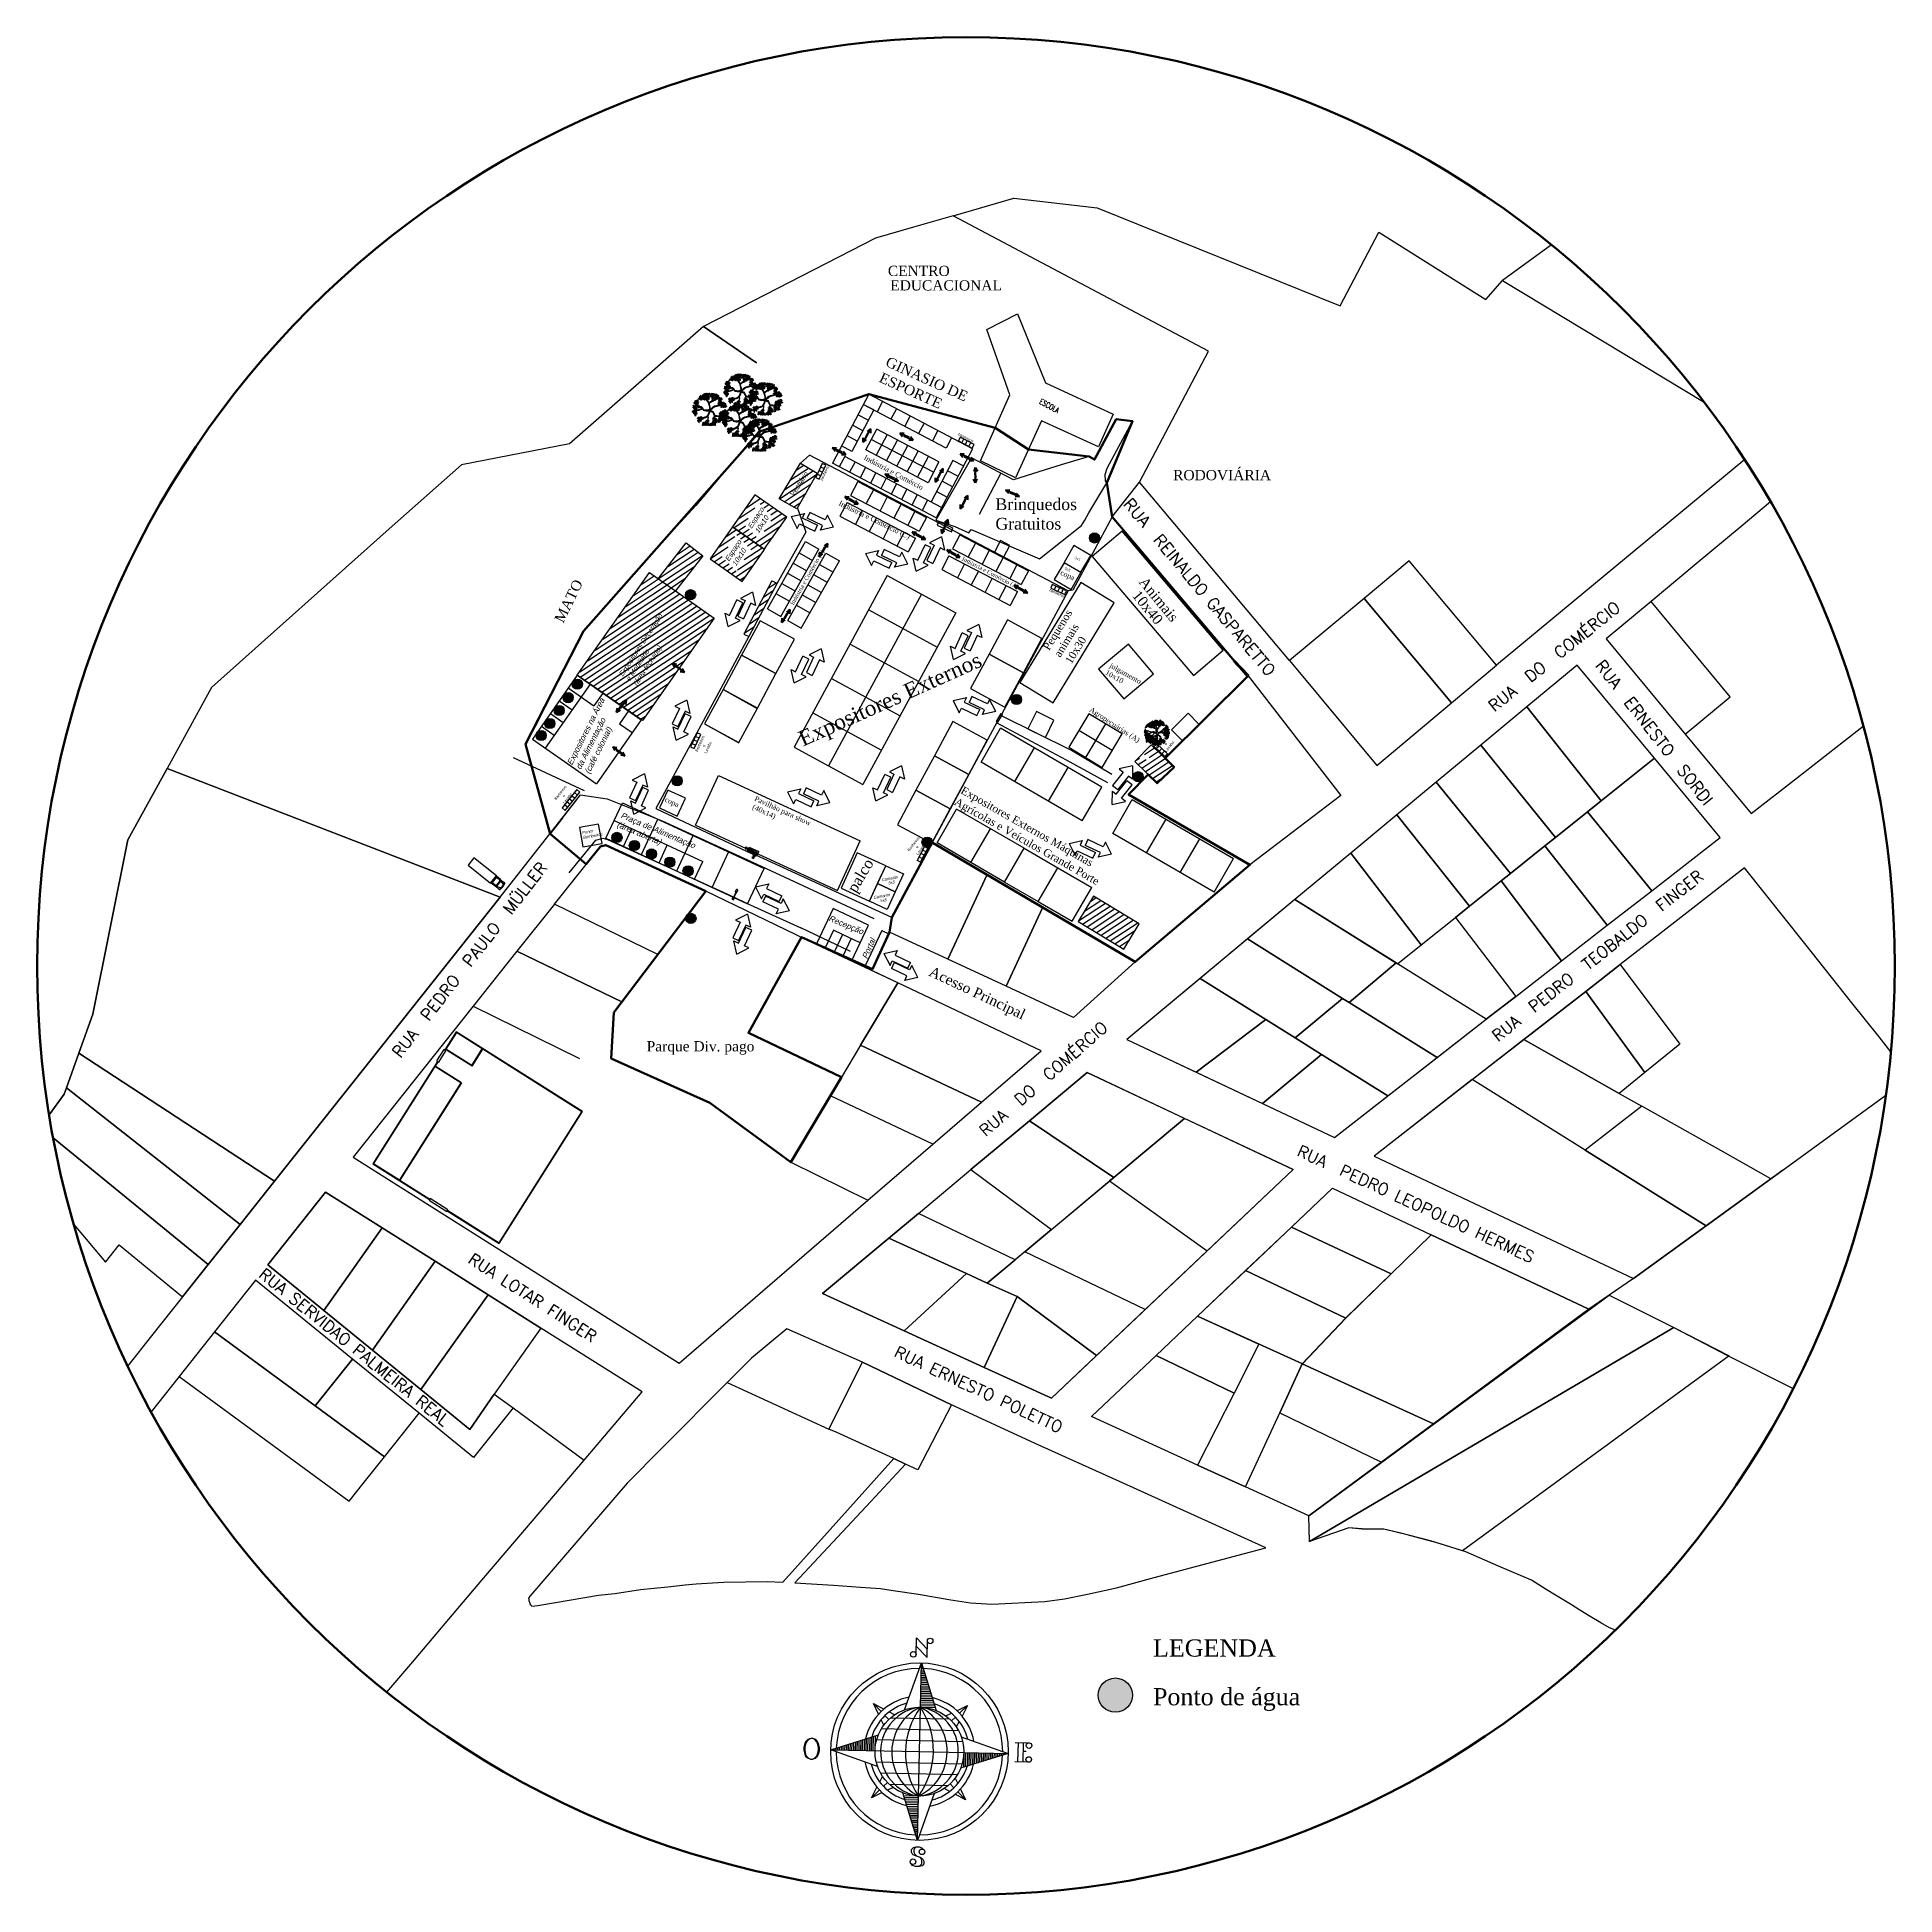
# Model space of a CAD drawing. Header units: metres. Extents: x 2113 to 5678, y -2764 to 956.
# Drawn here: x 2981.3 to 3457.3, y 364.8 to 840.7 of the extents above; entities that cross this region are included whole.
import ezdxf
from ezdxf.enums import TextEntityAlignment as Align

# ---------------------------------------------------------------- set-up
doc = ezdxf.new("R2010")
doc.units = ezdxf.units.M
doc.header["$MEASUREMENT"] = 0
doc.linetypes.add('ACAD_ISO03W100', pattern=[30, 12, -18])
doc.linetypes.add('CONTINUO', pattern=[0])
for name, color, linetype in [('AR-CTA', 7, 'Continuous'), ('arvo', 7, 'Continuous'), ('ATUALIZADO', 4, 'Continuous'), ('CADASTRO', 114, 'CONTINUO'), ('ESTRUTURA', 7, 'Continuous'), ('HACHURAS', 8, 'Continuous'), ('Layout', 3, 'Continuous'), ('Layout-int', 7, 'Continuous'), ('PAREDE', 7, 'Continuous'), ('POSTE', 2, 'CONTINUO'), ('SITE', 85, 'Continuous'), ('TELHADO', 6, 'Continuous'), ('TextoÁreas', 7, 'Continuous'), ('TXT_LOGRADOUROS_2000', 7, 'Continuous'), ('TXT_QUADRAFISCAL_5000', 7, 'Continuous')]:
    doc.layers.add(name, color=color, linetype=linetype)
doc.styles.add('ROMANS', font='romans.shx')
doc.styles.add('SIMPLEX', font='simplex', dxfattribs={"height": 0.2})
doc.styles.get("Standard").update_dxf_attribs({"font": 'arial.ttf'})
doc.styles.add('TimesNewRoman', font='times.ttf')
doc.styles.add('util2000', font='arial.ttf', dxfattribs={"oblique": 12.000028})
pattern_1 = [(45, (14080.07, 98509.164), (-15.9099, 15.9099), [])]
pattern_2 = [(33.44193, (0, 0), (-0.68886446, 1.04305597), [])]

msp = doc.modelspace()

# ---------------------------------------------------------------- texts
at = {"layer": 'CADASTRO', "color": 0, "style": 'SIMPLEX', "width": 0.705687}
msp.add_text('ESCOLA', height=1.4126, rotation=331.50997, dxfattribs=at).set_placement((3237.921, 746.908), (3242.719, 744.304), align=Align.FIT)
at = {"layer": 'PAREDE', "style": 'ROMANS'}
for s, rotation, p in [('RUA  REINALDO GASPARETTO', 310, (3259.429, 720.927)), ('RUA  DO  COMÉRCIO', 41.28067, (3224.369, 558.896)), ('RUA  DO  COMÉRCIO', 41.28067, (3224.369, 558.896))]:
    msp.add_text(s, height=3, rotation=rotation, dxfattribs=at).set_placement(p)
at = {"layer": 'PAREDE', "style": 'util2000', "oblique": 12.00003}
for s, p in [('Espaço', (3158.562, 706.294)), ('10x10', (3160.347, 705.054))]:
    msp.add_text(s, height=1.3, rotation=56.72191, dxfattribs=at).set_placement(p)
at = {"layer": 'PAREDE', "color": 1, "attachment_point": 7, "style": 'util2000'}
for s, insert, char_height, rotation in [('{\\f@Arial Unicode MS|b0|i0|c0|p34;\\C256;banheiros}', (3217.122, 738.781), 0.7, 332.20086), ('{\\f@Arial Unicode MS|b0|i0|c0|p34;\\C256;banheiros}', (3182.531, 726.938), 0.7, 65.31048), ('{\\f@Arial Unicode MS|b0|i0|c0|p34;\\C256;banheiros}', (3240.487, 698.808), 0.7, 335.7836), ('{\\f@Arial Unicode MS|b0|i0|c0|p34;\\C256;Praça de Alimentação\\P(área aberta)}', (3129.53, 638.036), 1.5, 337.25541), ('{\\f@Arial Unicode MS|b0|i0|c0|p34;\\C256;Recepção}', (3183.768, 613.98), 1.5, 337.39254), ('{\\f@Arial Unicode MS|b0|i0|c0|p34;\\C256;Portal}', (3193.985, 604.395), 1.5, 66.22422)]:
    msp.add_mtext(s, dxfattribs=dict(at, insert=insert, char_height=char_height, rotation=rotation))
for s, insert, char_height, width, rotation in [('{\\f@Arial Unicode MS|b0|i0|c0|p34;\\C256;Vestiário}', (3175.1, 722.829), 1.3, 7.7325, 56.72191), ('{\\f@Arial Unicode MS|b0|i0|c0|p34;\\C256;Espaço \\P10x10}', (3166.166, 713.433), 1.3, 7.7325, 56.72191), ('{\\f@Arial Unicode MS|b0|i0|c0|p34;\\C256;Expositores Decoração e Mobiliário\\P(área fechada)}', (3135.286, 674.153), 1.3, 19.59685, 56.72191), ('{\\f@Arial Unicode MS|b0|i0|c0|p34;\\C256;Expositores na Área da Alimentação\\P(café colonial)}', (3123.217, 651.593), 1.5, 21.69435, 63.342), ('{\\f@Arial Unicode MS|b0|i0|c0|p34;\\C256;Ponto Bombeiros}', (3121.239, 635.254), 0.75, 2.58285, 10.71325), ('{\\f@Arial Unicode MS|b0|i0|c0|p34;\\C256;Camarim}', (3197.76, 624.414), 0.75, 2.58285, 10.71325), ('{\\f@Arial Unicode MS|b0|i0|c0|p34;\\C256;5x5}', (3199.444, 623.591), 0.75, 2.58285, 10.71325), ('{\\f@Arial Unicode MS|b0|i0|c0|p34;\\C256;Camarim}', (3195.674, 619.87), 0.75, 2.58285, 10.71325), ('{\\f@Arial Unicode MS|b0|i0|c0|p34;\\C256;5x5}', (3197.358, 619.047), 0.75, 2.58285, 10.71325)]:
    msp.add_mtext(s, dxfattribs=dict(at, insert=insert, char_height=char_height, width=width, rotation=rotation))
at = {"layer": 'PAREDE', "insert": (3226.836, 722.538), "char_height": 3, "attachment_point": 1, "style": 'TimesNewRoman'}
msp.add_mtext_dynamic_manual_height_columns('Brinquedos\\PGratuitos', width=10.59209, gutter_width=15, heights=[0], dxfattribs=at)
at = {"layer": 'PAREDE', "attachment_point": 1, "style": 'ROMANS'}
for s, width, insert, char_height, rotation in [('{\\fTimes New Roman|b0|i0|c0|p18;Pequenos animais\\P10x30}', 1.69226, (3238.873, 684.456), 2, 58.48118), ('{\\fTimes New Roman|b0|i0|c0|p18;Expositores Externos Máquinas Agrícolas e Veículos Grande Porte}', 47.99742, (3218.737, 648.854), 2, 330.40266), ('{\\fTimes New Roman|b0|i0|c0|p18;palco}', 57.76889, (3188.674, 622.7), 2.8, 59.23219)]:
    msp.add_mtext_dynamic_manual_height_columns(s, width=width, gutter_width=15, heights=[0], dxfattribs=dict(at, insert=insert, char_height=char_height, rotation=rotation))
at = {"layer": 'PAREDE', "color": 1, "char_height": 0.7, "attachment_point": 7}
for insert, rotation in [((3153.525, 658.529), 65.31048), ((3271.646, 658.7), 51.50231), ((3117.446, 645.401), 51.50231), ((3207.912, 632.28), 51.50231)]:
    msp.add_mtext('\\pi-2.14703;{\\C256;Banheiros\\P\\pi-0.23373;e\\P\\pi-1.55017;Lavabo}', dxfattribs=dict(at, insert=insert, rotation=rotation))
at = {"layer": 'TextoÁreas', "style": 'TimesNewRoman'}
for s, height, p in [('CENTRO', 2.6219, (3199.283, 779.504)), ('EDUCACIONAL', 2.62191, (3199.889, 775.795)), ('RODOVIÁRIA', 2.6219, (3272.36, 727.188)), ('Parque Div. pago', 2.62191, (3137.489, 580.865)), ('LEGENDA', 4.4085, (3267.199, 425.819)), ('Ponto de água', 4.40853, (3267.199, 413.346))]:
    msp.add_text(s, height=height, dxfattribs=at).set_placement(p)
for s, height, rotation, p in [('GINASIO DE', 2.6219, 335.67134, (3198.463, 756.576)), ('ESPORTE', 2.6219, 335.67134, (3196.795, 752.497)), ('Indústria e Comércio', 1.31096, 331.96045, (3192.996, 732.577)), ('Indústria e Comércio (C)', 1.31096, 334.02735, (3186.558, 720.86)), ('Indústria e Comércio (B)', 1.04877, 60.51118, (3175.105, 695.076)), ('Indústria e Comércio (A)', 1.04877, 332.43123, (3218.158, 706.727)), ('5x5', 0.6555, 335.34267, (3244.52, 704.403)), ('5x5', 0.6555, 335.34267, (3247.063, 707.076)), ('MATO', 2.6219, 63.8025, (3116.084, 690.432)), ('copa', 1.311, 335.34267, (3243.327, 703.065)), ('Animais', 2.6219, 309.27224, (3263.417, 701.038)), ('10x40', 2.6219, 309.27224, (3261.695, 697.598)), ('Expositores Externos', 3.93287, 24.16403, (3177.529, 658.928)), ('10x10', 1.311, 330.73207, (3254.84, 677.51)), ('julgamento', 1.311, 330.73207, (3255.917, 679.326)), ('Agropecuárias (A)', 1.31096, 326.98073, (3250.764, 668.048)), ('copa', 1.311, 335.34267, (3141.982, 644.93)), ('(40x14)', 1.311, 335.34267, (3164.434, 643.031)), ('Pavilhão para show', 1.31096, 335.34267, (3164.967, 645.159)), ('Acesso Principal', 2.62191, 334.72316, (3209.557, 600.379))]:
    msp.add_text(s, height=height, rotation=rotation, dxfattribs=at).set_placement(p)
at = {"layer": 'TXT_LOGRADOUROS_2000', "style": 'ROMANS'}
for s, rotation, p in [('RUA  DO  COMÉRCIO', 39, (3354.66, 667.684)), ('RUA  DO  COMÉRCIO', 39, (3354.66, 667.684)), ('RUA  ERNESTO  SORDI', 308, (3380.352, 679.615)), ('RUA  ERNESTO  SORDI', 308, (3380.352, 679.615)), ('RUA  PEDRO  PAULO  MÜLLER', 52.30053, (3074.414, 578.993)), ('RUA  PEDRO  TEOBALDO  FINGER', 38.46248, (3355.539, 583.177)), ('RUA  PEDRO  TEOBALDO  FINGER', 38.46248, (3355.539, 583.177)), ('RUA  PEDRO LEOPOLDO HERMES', 335.29049, (3303.819, 554.273)), ('RUA  PEDRO LEOPOLDO HERMES', 335.29049, (3303.819, 554.273)), ('RUA LOTAR FINGER', 327.07297, (3091.457, 526.88)), ('RUA LOTAR FINGER', 327.07297, (3091.457, 526.88)), ('RUA SERVIDAO PALMEIRA REAL', 321, (3037.819, 523.273)), ('RUA SERVIDAO PALMEIRA REAL', 321, (3037.819, 523.273)), (' RUA ERNESTO POLETTO', 335, (3198.756, 503.661)), (' RUA ERNESTO POLETTO', 335, (3198.756, 503.661))]:
    msp.add_text(s, height=3, rotation=rotation, dxfattribs=at).set_placement(p)

# ---------------------------------------------------------------- blocks, each defined once
blk = doc.blocks.new('Setaxr01')
for p, q in [((925, 175), (0, 175)), ((0, 175), (0, -175)), ((1500, 0), (925, 450)), ((925, 450), (925, 175)), ((1500, 0), (925, -450)), ((925, -175), (0, -175)), ((925, -450), (925, -175))]:
    blk.add_line(p, q)
blk = doc.blocks.new('SBPLN016')
for p, q in [((-222, 584), (0, 1250)), ((0, 1250), (0, 0)), ((0, 1250), (222, 584)), ((-663, 663), (-514, 588)), ((-663, 663), (-552, 552)), ((-588, 514), (-663, 663)), ((-438, 550), (-360, 511)), ((-312, 541), (-312, -541)), ((-156, 605), (-156, -605)), ((156, 605), (156, -605)), ((312, 541), (312, -541)), ((360, 511), (438, 550)), ((514, 588), (663, 663)), ((663, 663), (552, 552)), ((663, 663), (588, 514)), ((-511, 360), (-550, 438)), ((-497, 497), (-442, 442)), ((-469, 413), (-469, -413)), ((497, 497), (442, 442)), ((469, 413), (469, -413)), ((550, 438), (511, 360)), ((-1250, 0), (-584, 222)), ((-584, -222), (-1250, 0)), ((-1250, 0), (0, 0)), ((0, 0), (1250, 0)), ((0, 0), (0, -1250)), ((584, 222), (1250, 0)), ((1484, 78), (1328, -78)), ((1367, 78), (1602, 78)), ((1602, 78), (1445, -78)), ((1250, 0), (584, -222)), ((1328, -78), (1562, -78)), ((-663, -663), (-588, -514)), ((-550, -438), (-511, -360)), ((-497, -497), (-442, -442)), ((-360, -511), (-438, -550)), ((438, -550), (360, -511)), ((497, -497), (442, -442)), ((511, -360), (550, -438)), ((588, -514), (663, -663)), ((-663, -663), (-552, -552)), ((-514, -588), (-663, -663)), ((0, -1250), (-222, -584)), ((222, -584), (0, -1250)), ((663, -663), (514, -588)), ((663, -663), (552, -552)), ((-115, -1541), (-115, -1346)), ((158, -1385), (-115, -1385)), ((-115, -1463), (158, -1463)), ((41, -1463), (41, -1502)), ((158, -1346), (158, -1541))]:
    blk.add_line(p, q)
for points in [[(-138, 1505), (-124, 1464), (-97, 1436), (-69, 1422), (-14, 1408), (28, 1408), (83, 1422), (110, 1436), (138, 1464), (152, 1505), (152, 1533), (138, 1574), (110, 1602), (83, 1615), (28, 1629), (-14, 1629), (-69, 1615), (-97, 1602), (-124, 1574), (-138, 1533), (-138, 1505)], [(152, 1533), (138, 1560), (110, 1588), (83, 1602), (28, 1615), (-14, 1615), (-69, 1602), (-97, 1588), (-124, 1560), (-138, 1533)], [(-138, 1505), (-124, 1477), (-97, 1450), (-69, 1436), (-14, 1422), (28, 1422), (83, 1436), (110, 1450), (138, 1477), (152, 1505)], [(-1381, -93), (-1356, -70), (-1344, -32), (-1345, 21), (-1356, 60), (-1384, 86), (-1413, 85), (-1439, 70), (-1449, 60), (-1465, 27), (-1487, -43), (-1502, -72), (-1512, -83), (-1540, -97), (-1578, -96), (-1605, -72), (-1617, -36), (-1618, 22), (-1603, 61), (-1580, 80)], [(-1345, 21), (-1365, 41), (-1390, 48), (-1415, 46), (-1446, 32), (-1473, 4)], [(-1488, -43), (-1510, -57), (-1534, -63), (-1569, -64), (-1586, -57), (-1607, -41), (-1618, -17)]]:
    blk.add_lwpolyline(points)
for centre, radius in [((0, 0), 1250), ((0, 0), 625), ((-1552, 57), 39.1), ((1367, 117), 39.1), ((-1409, -66), 39.1), ((1562, -117), 39.1), ((-76, -1541), 39.1), ((119, -1541), 39.1)]:
    blk.add_circle(centre, radius)
for centre, radius, start, end in [((0, 0), 1172, 91.2781, 178.7219), ((0, 0), 1172, 1.2781, 88.7219), ((0, 0), 781, 101.9604, 168.0396), ((0, 0), 703, 105.7719, 164.2281), ((0, -84), 631, 7.6281, 172.3719), ((0, 0), 781, 11.9604, 78.0396), ((0, 0), 703, 15.7719, 74.2281), ((0, -305), 695, 25.9892, 154.0108), ((0, -902), 1098, 55.292, 124.708), ((0, 0), 1172, 181.2781, 268.7219), ((0, 0), 781, 191.9604, 258.0396), ((0, 0), 703, 195.7719, 254.2281), ((0, 902), 1098, 235.292, 304.708), ((0, 84), 631, 187.6281, 352.3719), ((0, 305), 695, 205.9892, 334.0108), ((0, 0), 1172, 271.2781, 358.7219), ((0, 0), 781, 281.9604, 348.0396), ((0, 0), 703, 285.7719, 344.2281)]:
    blk.add_arc(centre, radius, start, end)
at = {"layer": 'Layout-int', "color": 0}
for p, q in [((0, 1225), (8, 1225)), ((0, 1200), (17, 1200)), ((0, 1175), (25, 1175)), ((0, 1150), (33, 1150)), ((0, 1125), (42, 1125)), ((0, 1100), (50, 1100)), ((0, 1075), (58, 1075)), ((0, 1050), (67, 1050)), ((0, 1025), (75, 1025)), ((0, 1000), (83, 1000)), ((0, 975), (92, 975)), ((0, 950), (100, 950)), ((0, 925), (108, 925)), ((0, 900), (117, 900)), ((0, 875), (125, 875)), ((0, 850), (133, 850)), ((0, 825), (142, 825)), ((0, 800), (150, 800)), ((0, 775), (158, 775)), ((0, 750), (167, 750)), ((0, 725), (175, 725)), ((0, 700), (183, 700)), ((0, 675), (192, 675)), ((0, 650), (200, 650)), ((0, 625), (208, 625)), ((-1225, 0), (-1225, 8)), ((-1200, 0), (-1200, 17)), ((-1175, 0), (-1175, 25)), ((-1150, 0), (-1150, 33)), ((-1125, 0), (-1125, 42)), ((-1100, 0), (-1100, 50)), ((-1075, 0), (-1075, 58)), ((-1050, 0), (-1050, 67)), ((-1025, 0), (-1025, 75)), ((-1000, 0), (-1000, 83)), ((-975, 0), (-975, 92)), ((-950, 0), (-950, 100)), ((-925, 0), (-925, 108)), ((-900, 0), (-900, 117)), ((-875, 0), (-875, 125)), ((-850, 0), (-850, 133)), ((-825, 0), (-825, 142)), ((-800, 0), (-800, 150)), ((-775, 0), (-775, 158)), ((-750, 0), (-750, 167)), ((-725, 0), (-725, 175)), ((-700, 0), (-700, 183)), ((-675, 0), (-675, 192)), ((-650, 0), (-650, 200)), ((-625, 0), (-625, 208)), ((625, 0), (625, -208)), ((650, 0), (650, -200)), ((675, 0), (675, -192)), ((700, 0), (700, -183)), ((725, 0), (725, -175)), ((750, 0), (750, -167)), ((775, 0), (775, -158)), ((800, 0), (800, -150)), ((825, 0), (825, -142)), ((850, 0), (850, -133)), ((875, 0), (875, -125)), ((900, 0), (900, -117)), ((925, 0), (925, -108)), ((950, 0), (950, -100)), ((975, 0), (975, -92)), ((1000, 0), (1000, -83)), ((1025, 0), (1025, -75)), ((1050, 0), (1050, -67)), ((1075, 0), (1075, -58)), ((1100, 0), (1100, -50)), ((1125, 0), (1125, -42)), ((1150, 0), (1150, -33)), ((1175, 0), (1175, -25)), ((1200, 0), (1200, -17)), ((1225, 0), (1225, -8)), ((0, -625), (-208, -625)), ((0, -650), (-200, -650)), ((0, -675), (-192, -675)), ((0, -700), (-183, -700)), ((0, -725), (-175, -725)), ((0, -750), (-167, -750)), ((0, -775), (-158, -775)), ((0, -800), (-150, -800)), ((0, -825), (-142, -825)), ((0, -850), (-133, -850)), ((0, -875), (-125, -875)), ((0, -900), (-117, -900)), ((0, -925), (-108, -925)), ((0, -950), (-100, -950)), ((0, -975), (-92, -975)), ((0, -1000), (-83, -1000)), ((0, -1025), (-75, -1025)), ((0, -1050), (-67, -1050)), ((0, -1075), (-58, -1075)), ((0, -1100), (-50, -1100)), ((0, -1125), (-42, -1125)), ((0, -1150), (-33, -1150)), ((0, -1175), (-25, -1175)), ((0, -1200), (-17, -1200)), ((0, -1225), (-8, -1225))]:
    blk.add_line(p, q, dxfattribs=at)
blk = doc.blocks.new('CaminhaoBau_t')
for p, q in [((-2997, 1220), (-10363, 1220)), ((-10363, 1220), (-10363, -1218)), ((-2997, -1218), (-2997, 1220)), ((-2946, 914), (-2946, -914)), ((-2896, 1119), (-2896, 1017)), ((-1600, 1119), (-2896, 1119)), ((-2868, 889), (-2868, -876)), ((-1547, 1016), (-2845, 1016)), ((-2822, 821), (-2822, -808)), ((-2753, 958), (-2799, 958)), ((-2753, 866), (-2776, 866)), ((-2753, 958), (-2753, 866)), ((-1880, 965), (-2616, 965)), ((-2616, 864), (-2616, 965)), ((-1880, 864), (-2616, 864)), ((-1880, 864), (-1880, 965)), ((-1617, 1063), (-1829, 1016)), ((-1829, 864), (-1829, 965)), ((-1533, 965), (-1829, 965)), ((-1702, 864), (-1829, 864)), ((-1702, 864), (-1528, 941)), ((-1626, 864), (-1468, 931)), ((-1600, 1068), (-1600, 1119)), ((-1473, 1067), (-1583, 1067)), ((-1524, 1067), (-381, 1067)), ((-1524, 762), (-1524, -762)), ((-1270, 0), (-1524, 0)), ((-229, 559), (-1503, 1006)), ((-1428, 931), (-1301, 877)), ((-1270, -830), (-1270, 830)), ((-381, 1118), (-282, 1118)), ((-381, 1067), (-381, 1118)), ((-229, 559), (-229, 914)), ((-127, 406), (-229, 559)), ((-127, 406), (-127, -406)), ((-10363, -1218), (-2997, -1218)), ((-2896, -1116), (-2896, -1015)), ((-1600, -1116), (-2896, -1116)), ((-1547, -1016), (-2845, -1016)), ((-2753, -945), (-2799, -945)), ((-2753, -853), (-2776, -853)), ((-2753, -945), (-2753, -853)), ((-1880, -864), (-2616, -864)), ((-2616, -864), (-2616, -965)), ((-1880, -965), (-2616, -965)), ((-1880, -864), (-1880, -965)), ((-1829, -864), (-1829, -965)), ((-1702, -864), (-1829, -864)), ((-1533, -965), (-1829, -965)), ((-1617, -1063), (-1829, -1016)), ((-1702, -864), (-1528, -941)), ((-1626, -864), (-1468, -931)), ((-1600, -1066), (-1600, -1116)), ((-1473, -1067), (-1583, -1067)), ((-1524, -1067), (-381, -1067)), ((-229, -559), (-1503, -1006)), ((-1428, -931), (-1301, -877)), ((-381, -1067), (-381, -1118)), ((-381, -1118), (-282, -1118)), ((-127, -406), (-229, -559)), ((-229, -559), (-229, -914))]:
    blk.add_line(p, q)
for centre, radius, start, end in [((-2845, 914), 102, 90, 180), ((-2799, 889), 68.6, 90, 180), ((-2776, 821), 45.7, 90, 180), ((-1626, 762), 102, 0, 90), ((-1583, 914), 152, 90, 102.52881), ((-1547, 914), 102, 64.65382, 90), ((-1533, 952), 12.7, 293.96249, 90), ((-1448, 885), 50.8, 66.80141, 113.19859), ((-1321, 830), 50.8, 0, 66.80141), ((-381, 914), 152, 0, 90), ((-282, 914), 203, 9.89468, 90), ((-282, 914), 102, 9.89468, 80.89521), ((-5524, 0), 5423, 350.00897, 9.99103), ((-5524, 0), 5524, 350.10532, 9.89468), ((-2845, -914), 102, 180, 270), ((-2799, -876), 68.6, 180, 270), ((-2776, -808), 45.7, 180, 270), ((-1626, -762), 102, 270, 0), ((-1583, -914), 152, 257.47119, 270), ((-1547, -914), 102, 270, 295.34618), ((-1533, -952), 12.7, 270, 66.03751), ((-1448, -885), 50.8, 246.80141, 293.19859), ((-1321, -830), 50.8, 293.19859, 0), ((-381, -914), 152, 270, 0), ((-282, -914), 203, 270, 350.10532), ((-282, -914), 102, 279.10479, 350.10532)]:
    blk.add_arc(centre, radius, start, end)
blk = doc.blocks.new('Arb009')
at = {"layer": 'Layout-int'}
h = blk.add_hatch(dxfattribs=at)
h.set_pattern_fill('_USER', color=0, scale=3.5, style=0, pattern_type=0)
h.set_pattern_definition([(0, (-461.5944, -432.1095), (0, 3.5), [])])
h.paths.add_polyline_path([(-177, 393), (-242, 396), (-266, 420), (-239, 390), (-177, 387), (-132, 381), (-111, 336), (-52, 247), (-16, 126), (-14, 37), (-94, 13), (-195, 28), (-218, 75), (-251, 114), (-384, 129), (-423, 221), (-393, 132), (-456, 129), (-393, 120), (-462, 81), (-379, 117), (-313, 108), (-260, 99), (-227, 72), (-310, 34), (-459, -14), (-313, 25), (-227, 58), (-198, 13), (-94, -2), (-49, 1), (-31, 7), (-22, 1), (-19, -8), (-22, -26), (-49, -103), (-73, -147), (-117, -189), (-156, -201), (-227, -215), (-281, -230), (-337, -293), (-281, -242), (-227, -221), (-156, -215), (-114, -201), (-82, -174), (-61, -180), (-55, -195), (-64, -260), (-70, -296), (-85, -325), (-114, -355), (-162, -370), (-192, -388), (-162, -373), (-114, -364), (-85, -340), (-91, -423), (-76, -325), (-64, -305), (-52, -266), (-55, -236), (-49, -210), (-49, -180), (-49, -156), (-40, -135), (-22, -97), (-14, -70), (-5, -34), (7, -20), (34, -23), (70, -34), (93, -49), (123, -121), (144, -147), (111, -210), (153, -251), (173, -281), (165, -328), (141, -352), (105, -373), (93, -417), (96, -432), (99, -414), (108, -376), (144, -355), (170, -331), (179, -284), (173, -251), (159, -242), (129, -218), (153, -162), (224, -165), (289, -174), (346, -204), (393, -248), (354, -198), (301, -168), (316, -121), (363, -112), (435, -165), (372, -112), (402, -94), (432, -88), (467, -82), (423, -85), (378, -94), (348, -106), (304, -106), (286, -165), (215, -156), (159, -141), (132, -97), (111, -46), (93, -23), (43, -8), (13, 4), (37, 34), (93, 87), (147, 126), (209, 138), (289, 161), (348, 152), (437, 149), (467, 155), (435, 155), (340, 161), (301, 170), (301, 209), (307, 253), (325, 304), (334, 348), (340, 369), (319, 304), (295, 247), (286, 191), (283, 173), (236, 152), (197, 147), (144, 135), (78, 102), (28, 52), (10, 58), (7, 105), (-5, 149), (-16, 200), (-8, 233), (10, 253), (52, 283), (99, 292), (144, 333), (188, 384), (206, 470), (173, 387), (135, 336), (96, 304), (78, 313), (70, 399), (70, 461), (67, 500), (58, 425), (61, 381), (70, 313), (67, 298), (40, 292), (16, 268), (-14, 247), (-31, 250), (-61, 304), (-55, 345), (-40, 381), (-34, 425), (-40, 473), (-58, 503), (-43, 464), (-43, 408), (-52, 381), (-61, 348), (-73, 328), (-91, 331), (-114, 372), (-132, 411), (-168, 467), (-135, 390)])
for points in [[(-533, -17), (-521, 1), (-521, -17), (-515, -32), (-521, -32), (-533, -29)], [(-512, 96), (-506, 105), (-500, 96), (-497, 84), (-503, 84), (-512, 87)], [(-506, 158), (-500, 167), (-494, 158), (-491, 147), (-497, 147), (-506, 149)], [(-503, 123), (-497, 132), (-491, 123), (-488, 111), (-494, 111), (-503, 114)], [(-497, 7), (-491, 16), (-485, 7), (-482, -5), (-488, -5), (-497, -2)], [(-491, 46), (-485, 49), (-482, 60), (-485, 69), (-488, 75), (-491, 66), (-494, 60)], [(-485, 224), (-479, 227), (-476, 239), (-479, 247), (-482, 253), (-485, 244), (-488, 239)], [(-479, 152), (-473, 161), (-468, 152), (-465, 141), (-470, 141), (-479, 144)], [(-473, 75), (-468, 78), (-465, 90), (-468, 99), (-470, 105), (-473, 96), (-476, 90)], [(-473, 123), (-468, 132), (-462, 123), (-459, 111), (-465, 111), (-473, 114)], [(-470, 244), (-465, 253), (-459, 244), (-456, 233), (-462, 233), (-470, 236)], [(-470, 66), (-465, 75), (-459, 66), (-456, 55), (-462, 55), (-470, 58)], [(-468, -20), (-462, -17), (-459, -5), (-462, 4), (-465, 10), (-468, 1), (-470, -5)], [(-177, 393), (-242, 396), (-266, 420), (-239, 390), (-177, 387), (-132, 381), (-111, 336), (-52, 247), (-16, 126), (-14, 37), (-94, 13), (-195, 28), (-218, 75), (-251, 114), (-384, 129), (-423, 221), (-393, 132), (-456, 129), (-393, 120), (-462, 81), (-379, 117), (-313, 108), (-260, 99), (-227, 72), (-310, 34), (-459, -14), (-313, 25), (-227, 58), (-198, 13), (-94, -2), (-49, 1), (-31, 7), (-22, 1), (-19, -8), (-22, -26), (-49, -103), (-73, -147), (-117, -189), (-156, -201), (-227, -215), (-281, -230), (-337, -293), (-281, -242), (-227, -221), (-156, -215), (-114, -201), (-82, -174), (-61, -180), (-55, -195), (-64, -260), (-70, -296), (-85, -325), (-114, -355), (-162, -370), (-192, -388), (-162, -373), (-114, -364), (-85, -340), (-91, -423), (-76, -325), (-64, -305), (-52, -266), (-55, -236), (-49, -210), (-49, -180), (-49, -156), (-40, -135), (-22, -97), (-14, -70), (-5, -34), (7, -20), (34, -23), (70, -34), (93, -49), (123, -121), (144, -147), (111, -210), (153, -251), (173, -281), (165, -328), (141, -352), (105, -373), (93, -417), (96, -432), (99, -414), (108, -376), (144, -355), (170, -331), (179, -284), (173, -251), (159, -242), (129, -218), (153, -162), (224, -165), (289, -174), (346, -204), (393, -248), (354, -198), (301, -168), (316, -121), (363, -112), (435, -165), (372, -112), (402, -94), (432, -88), (467, -82), (423, -85), (378, -94), (348, -106), (304, -106), (286, -165), (215, -156), (159, -141), (132, -97), (111, -46), (93, -23), (43, -8), (13, 4), (37, 34), (93, 87), (147, 126), (209, 138), (289, 161), (348, 152), (437, 149), (467, 155), (435, 155), (340, 161), (301, 170), (301, 209), (307, 253), (325, 304), (334, 348), (340, 369), (319, 304), (295, 247), (286, 191), (283, 173), (236, 152), (197, 147), (144, 135), (78, 102), (28, 52), (10, 58), (7, 105), (-5, 149), (-16, 200), (-8, 233), (10, 253), (52, 283), (99, 292), (144, 333), (188, 384), (206, 470), (173, 387), (135, 336), (96, 304), (78, 313), (70, 399), (70, 461), (67, 500), (58, 425), (61, 381), (70, 313), (67, 298), (40, 292), (16, 268), (-14, 247), (-31, 250), (-61, 304), (-55, 345), (-40, 381), (-34, 425), (-40, 473), (-58, 503), (-43, 464), (-43, 408), (-52, 381), (-61, 348), (-73, 328), (-91, 331), (-114, 372), (-132, 411), (-168, 467), (-135, 390)], [(-462, 221), (-456, 230), (-450, 221), (-447, 209), (-453, 209), (-462, 212)], [(-459, 274), (-453, 283), (-447, 274), (-444, 262), (-450, 262), (-459, 265)], [(-459, 31), (-453, 40), (-447, 31), (-444, 19), (-450, 19), (-459, 22)], [(-450, 179), (-444, 182), (-441, 194), (-444, 203), (-447, 209), (-450, 200), (-453, 194)], [(-444, 304), (-438, 313), (-432, 304), (-429, 292), (-435, 292), (-444, 295)], [(-441, 55), (-435, 58), (-432, 69), (-435, 78), (-438, 84), (-441, 75), (-444, 69)], [(-438, 236), (-432, 239), (-429, 250), (-432, 259), (-435, 265), (-438, 256), (-441, 250)], [(-435, 144), (-429, 147), (-426, 158), (-429, 167), (-432, 173), (-435, 164), (-438, 158)], [(-438, 19), (-432, 28), (-426, 19), (-423, 7), (-429, 7), (-438, 10)], [(-429, 233), (-423, 241), (-417, 233), (-414, 221), (-420, 221), (-429, 224)], [(-423, 277), (-417, 286), (-411, 277), (-408, 265), (-414, 265), (-423, 268)], [(-423, 55), (-411, 72), (-411, 55), (-405, 40), (-411, 40), (-423, 43)], [(-408, 310), (-402, 319), (-396, 310), (-393, 298), (-399, 298), (-408, 301)], [(-402, 233), (-396, 236), (-393, 247), (-396, 256), (-399, 262), (-402, 253), (-405, 247)], [(-396, 66), (-390, 69), (-387, 81), (-390, 90), (-393, 96), (-396, 87), (-399, 81)], [(-396, 10), (-390, 13), (-387, 25), (-390, 34), (-393, 40), (-396, 31), (-399, 25)], [(-390, 188), (-384, 191), (-381, 203), (-384, 212), (-387, 218), (-390, 209), (-393, 203)], [(-384, 283), (-379, 292), (-373, 283), (-370, 271), (-376, 271), (-384, 274)], [(-384, 170), (-379, 179), (-373, 170), (-370, 158), (-376, 158), (-384, 161)], [(-379, 244), (-373, 253), (-367, 244), (-364, 233), (-370, 233), (-379, 236)], [(-376, 328), (-370, 336), (-364, 328), (-361, 316), (-367, 316), (-376, 319)], [(-373, 209), (-367, 218), (-361, 209), (-358, 197), (-364, 197), (-373, 200)], [(-361, 262), (-349, 280), (-349, 262), (-343, 247), (-349, 247), (-361, 250)], [(-352, 363), (-346, 372), (-340, 363), (-337, 351), (-343, 351), (-352, 354)], [(-352, 152), (-340, 170), (-340, 152), (-334, 138), (-340, 138), (-352, 141)], [(-349, 75), (-343, 78), (-340, 90), (-343, 99), (-346, 105), (-349, 96), (-352, 90)], [(-325, 393), (-319, 402), (-313, 393), (-310, 381), (-316, 381), (-325, 384)], [(-316, 411), (-310, 414), (-307, 425), (-310, 434), (-313, 440), (-316, 431), (-319, 425)], [(-310, 348), (-304, 357), (-298, 348), (-295, 336), (-301, 336), (-310, 339)], [(-289, 375), (-284, 378), (-281, 390), (-284, 399), (-287, 405), (-289, 396), (-292, 390)], [(-284, 440), (-278, 443), (-275, 455), (-278, 464), (-281, 470), (-284, 461), (-287, 455)], [(-287, 360), (-281, 369), (-275, 360), (-272, 348), (-278, 348), (-287, 351)], [(-284, 422), (-278, 431), (-272, 422), (-269, 411), (-275, 411), (-284, 414)], [(-278, 399), (-272, 408), (-266, 399), (-263, 387), (-269, 387), (-278, 390)], [(-272, 333), (-266, 342), (-260, 333), (-257, 322), (-263, 322), (-272, 325)], [(-263, 420), (-257, 422), (-254, 434), (-257, 443), (-260, 449), (-263, 440), (-266, 434)], [(-257, 357), (-251, 360), (-248, 372), (-251, 381), (-254, 387), (-257, 378), (-260, 372)], [(-239, 381), (-233, 390), (-227, 381), (-224, 369), (-230, 369), (-239, 372)], [(-230, 405), (-224, 408), (-221, 420), (-224, 428), (-227, 434), (-230, 425), (-233, 420)], [(-227, 461), (-221, 470), (-215, 461), (-212, 449), (-218, 449), (-227, 452)], [(-227, 357), (-221, 366), (-215, 357), (-212, 345), (-218, 345), (-227, 348)], [(-215, 485), (-209, 494), (-203, 485), (-200, 473), (-206, 473), (-215, 476)], [(-212, 375), (-206, 384), (-200, 375), (-198, 363), (-203, 363), (-212, 366)], [(-200, 414), (-195, 422), (-189, 414), (-186, 402), (-192, 402), (-200, 405)], [(-195, 449), (-183, 467), (-183, 449), (-177, 434), (-183, 434), (-195, 437)], [(-192, 336), (-186, 339), (-183, 351), (-186, 360), (-189, 366), (-192, 357), (-195, 351)], [(-186, 482), (-180, 491), (-174, 482), (-171, 470), (-177, 470), (-186, 473)], [(-180, 491), (-174, 494), (-171, 506), (-174, 514), (-177, 520), (-180, 512), (-183, 506)], [(-171, 414), (-165, 422), (-159, 414), (-156, 402), (-162, 402), (-171, 405)], [(-162, 497), (-156, 506), (-150, 497), (-147, 485), (-153, 485), (-162, 488)], [(-162, 366), (-156, 375), (-150, 366), (-147, 354), (-153, 354), (-162, 357)], [(-162, 336), (-156, 345), (-150, 336), (-147, 325), (-153, 325), (-162, 328)], [(-147, 464), (-141, 473), (-135, 464), (-132, 452), (-138, 452), (-147, 455)], [(-144, 523), (-138, 532), (-132, 523), (-129, 512), (-135, 512), (-144, 514)], [(-129, 422), (-123, 431), (-117, 422), (-114, 411), (-120, 411), (-129, 414)], [(-117, 506), (-111, 514), (-106, 506), (-103, 494), (-108, 494), (-117, 497)], [(-108, 452), (-103, 455), (-100, 467), (-103, 476), (-106, 482), (-108, 473), (-111, 467)], [(-108, 390), (-97, 408), (-97, 390), (-91, 375), (-97, 375), (-108, 378)], [(-106, 529), (-100, 538), (-94, 529), (-91, 517), (-97, 517), (-106, 520)], [(-106, 440), (-100, 449), (-94, 440), (-91, 428), (-97, 428), (-106, 431)], [(-100, 497), (-94, 506), (-88, 497), (-85, 485), (-91, 485), (-100, 488)], [(-82, 369), (-76, 372), (-73, 384), (-76, 393), (-79, 399), (-82, 390), (-85, 384)], [(-76, 479), (-70, 488), (-64, 479), (-61, 467), (-67, 467), (-76, 470)], [(-73, 402), (-67, 405), (-64, 417), (-67, 425), (-70, 431), (-73, 422), (-76, 417)], [(-67, 512), (-61, 514), (-58, 526), (-61, 535), (-64, 541), (-67, 532), (-70, 526)], [(-70, 449), (-64, 458), (-58, 449), (-55, 437), (-61, 437), (-70, 440)], [(-49, 520), (-43, 529), (-37, 520), (-34, 509), (-40, 509), (-49, 512)], [(-46, 497), (-40, 506), (-34, 497), (-31, 485), (-37, 485), (-46, 488)], [(-28, 345), (-22, 348), (-19, 360), (-22, 369), (-25, 375), (-28, 366), (-31, 360)], [(-28, 532), (-22, 541), (-16, 532), (-14, 520), (-19, 520), (-28, 523)], [(-16, 461), (-11, 464), (-8, 476), (-11, 485), (-14, 491), (-16, 482), (-19, 476)], [(-8, 402), (-2, 405), (1, 417), (-2, 425), (-5, 431), (-8, 422), (-11, 417)], [(-2, 517), (4, 526), (10, 517), (13, 506), (7, 506), (-2, 509)], [(7, 482), (13, 491), (19, 482), (22, 470), (16, 470), (7, 473)], [(25, 431), (31, 440), (37, 431), (40, 420), (34, 420), (25, 422)], [(34, 470), (40, 479), (46, 470), (49, 458), (43, 458), (34, 461)], [(43, 485), (49, 488), (52, 500), (49, 509), (46, 514), (43, 506), (40, 500)], [(64, 523), (70, 532), (75, 523), (78, 512), (73, 512), (64, 514)], [(75, 390), (81, 399), (87, 390), (90, 378), (84, 378), (75, 381)], [(81, 479), (87, 488), (93, 479), (96, 467), (90, 467), (81, 470)], [(84, 446), (90, 455), (96, 446), (99, 434), (93, 434), (84, 437)], [(90, 491), (96, 494), (99, 506), (96, 514), (93, 520), (90, 512), (87, 506)], [(99, 408), (111, 425), (111, 408), (117, 393), (111, 393), (99, 396)], [(102, 369), (108, 378), (114, 369), (117, 357), (111, 357), (102, 360)], [(114, 482), (120, 491), (126, 482), (129, 470), (123, 470), (114, 473)], [(123, 517), (129, 526), (135, 517), (138, 506), (132, 506), (123, 509)], [(126, 360), (132, 369), (138, 360), (141, 348), (135, 348), (126, 351)], [(141, 449), (147, 458), (153, 449), (156, 437), (150, 437), (141, 440)], [(141, 393), (147, 402), (153, 393), (156, 381), (150, 381), (141, 384)], [(144, 497), (150, 506), (156, 497), (159, 485), (153, 485), (144, 488)], [(144, 473), (150, 482), (156, 473), (159, 461), (153, 461), (144, 464)], [(153, 325), (159, 333), (165, 325), (167, 313), (162, 313), (153, 316)], [(162, 402), (167, 405), (170, 417), (167, 425), (165, 431), (162, 422), (159, 417)], [(176, 458), (182, 461), (185, 473), (182, 482), (179, 488), (176, 479), (173, 473)], [(173, 345), (179, 354), (185, 345), (188, 333), (182, 333), (173, 336)], [(179, 503), (185, 512), (191, 503), (194, 491), (188, 491), (179, 494)], [(200, 342), (206, 345), (209, 357), (206, 366), (203, 372), (200, 363), (197, 357)], [(212, 408), (218, 411), (221, 422), (218, 431), (215, 437), (212, 428), (209, 422)], [(218, 473), (224, 476), (227, 488), (224, 497), (221, 503), (218, 494), (215, 488)], [(218, 384), (224, 393), (230, 384), (233, 372), (227, 372), (218, 375)], [(221, 449), (227, 458), (233, 449), (236, 437), (230, 437), (221, 440)], [(230, 363), (236, 372), (242, 363), (245, 351), (239, 351), (230, 354)], [(251, 408), (256, 417), (262, 408), (265, 396), (259, 396), (251, 399)], [(254, 372), (265, 390), (265, 372), (271, 357), (265, 357), (254, 360)], [(254, 209), (265, 227), (265, 209), (271, 194), (265, 194), (254, 197)], [(256, 467), (262, 476), (268, 467), (271, 455), (265, 455), (256, 458)], [(256, 437), (262, 446), (268, 437), (271, 425), (265, 425), (256, 428)], [(268, 268), (280, 286), (280, 268), (286, 253), (280, 253), (268, 256)], [(274, 313), (286, 331), (286, 313), (292, 298), (286, 298), (274, 301)], [(283, 357), (295, 375), (295, 357), (301, 342), (295, 342), (283, 345)], [(289, 399), (295, 408), (301, 399), (304, 387), (298, 387), (289, 390)], [(301, 295), (307, 298), (310, 310), (307, 319), (304, 325), (301, 316), (298, 310)], [(313, 342), (319, 345), (322, 357), (319, 366), (316, 372), (313, 363), (310, 357)], [(313, 224), (319, 233), (325, 224), (328, 212), (322, 212), (313, 215)], [(322, 244), (328, 247), (331, 259), (328, 268), (325, 274), (322, 265), (319, 259)], [(328, 191), (340, 209), (340, 191), (346, 176), (340, 176), (328, 179)], [(334, 369), (340, 372), (343, 384), (340, 393), (337, 399), (334, 390), (331, 384)], [(340, 313), (346, 316), (348, 328), (346, 336), (343, 342), (340, 333), (337, 328)], [(343, 265), (348, 268), (351, 280), (348, 289), (346, 295), (343, 286), (340, 280)], [(343, 227), (354, 244), (354, 227), (360, 212), (354, 212), (343, 215)], [(343, 114), (354, 132), (354, 114), (360, 99), (354, 99), (343, 102)], [(357, 351), (363, 354), (366, 366), (363, 375), (360, 381), (357, 372), (354, 366)], [(363, 331), (369, 333), (372, 345), (369, 354), (366, 360), (363, 351), (360, 345)], [(363, 250), (369, 259), (375, 250), (378, 239), (372, 239), (363, 241)], [(366, 188), (372, 191), (375, 203), (372, 212), (369, 218), (366, 209), (363, 203)], [(363, 129), (375, 147), (375, 129), (381, 114), (375, 114), (363, 117)], [(372, 179), (378, 188), (384, 179), (387, 167), (381, 167), (372, 170)], [(384, 141), (390, 149), (396, 141), (399, 129), (393, 129), (384, 132)], [(393, 241), (399, 250), (405, 241), (408, 230), (402, 230), (393, 233)], [(396, 179), (402, 182), (405, 194), (402, 203), (399, 209), (396, 200), (393, 194)], [(393, 1), (399, 10), (405, 1), (408, -11), (402, -11), (393, -8)], [(396, 215), (402, 224), (408, 215), (411, 203), (405, 203), (396, 206)], [(405, 176), (411, 185), (417, 176), (420, 164), (414, 164), (405, 167)], [(408, 114), (414, 117), (417, 129), (414, 138), (411, 144), (408, 135), (405, 129)], [(411, 253), (417, 262), (423, 253), (426, 241), (420, 241), (411, 244)], [(411, 108), (417, 117), (423, 108), (426, 96), (420, 96), (411, 99)], [(420, -5), (426, 4), (432, -5), (435, -17), (429, -17), (420, -14)], [(426, 167), (432, 170), (435, 182), (432, 191), (429, 197), (426, 188), (423, 182)], [(426, 224), (432, 233), (437, 224), (440, 212), (435, 212), (426, 215)], [(435, 105), (440, 108), (443, 120), (440, 129), (437, 135), (435, 126), (432, 120)], [(437, 203), (443, 212), (449, 203), (452, 191), (446, 191), (437, 194)], [(446, 1), (452, 10), (458, 1), (461, -11), (455, -11), (446, -8)], [(455, 25), (461, 34), (467, 25), (470, 13), (464, 13), (455, 16)], [(461, 218), (467, 227), (473, 218), (476, 206), (470, 206), (461, 209)], [(464, 173), (470, 176), (473, 188), (470, 197), (467, 203), (464, 194), (461, 188)], [(461, 114), (467, 123), (473, 114), (476, 102), (470, 102), (461, 105)], [(467, 120), (473, 123), (476, 135), (473, 144), (470, 149), (467, 141), (464, 135)], [(473, 176), (479, 185), (485, 176), (488, 164), (482, 164), (473, 167)], [(482, 10), (488, 19), (494, 10), (497, -2), (491, -2), (482, 1)], [(494, 144), (500, 152), (506, 144), (509, 132), (503, 132), (494, 135)], [(-506, -32), (-500, -29), (-497, -17), (-500, -8), (-503, -2), (-506, -11), (-509, -17)], [(-509, -55), (-497, -37), (-497, -55), (-491, -70), (-497, -70), (-509, -67)], [(-488, -82), (-476, -64), (-476, -82), (-470, -97), (-476, -97), (-488, -94)], [(-482, -52), (-476, -49), (-473, -37), (-476, -29), (-479, -23), (-482, -32), (-485, -37)], [(-462, -115), (-456, -106), (-450, -115), (-447, -126), (-453, -126), (-462, -124)], [(-453, -58), (-447, -55), (-444, -43), (-447, -34), (-450, -29), (-453, -37), (-456, -43)], [(-453, -85), (-447, -76), (-441, -85), (-438, -97), (-444, -97), (-453, -94)], [(-450, -150), (-444, -141), (-438, -150), (-435, -162), (-441, -162), (-450, -159)], [(-444, -124), (-438, -115), (-432, -124), (-429, -135), (-435, -135), (-444, -132)], [(-441, -23), (-435, -14), (-429, -23), (-426, -34), (-432, -34), (-441, -32)], [(-438, -52), (-432, -43), (-426, -52), (-423, -64), (-429, -64), (-438, -61)], [(-435, -76), (-429, -67), (-423, -76), (-420, -88), (-426, -88), (-435, -85)], [(-417, -43), (-411, -40), (-408, -29), (-411, -20), (-414, -14), (-417, -23), (-420, -29)], [(-411, -61), (-405, -52), (-399, -61), (-396, -73), (-402, -73), (-411, -70)], [(-411, -91), (-405, -82), (-399, -91), (-396, -103), (-402, -103), (-411, -100)], [(-376, -313), (-370, -310), (-367, -299), (-370, -290), (-373, -284), (-376, -293), (-379, -299)], [(-373, -227), (-361, -210), (-361, -227), (-355, -242), (-361, -242), (-373, -239)], [(-361, -278), (-355, -269), (-349, -278), (-346, -290), (-352, -290), (-361, -287)], [(-355, -331), (-349, -328), (-346, -316), (-349, -307), (-352, -302), (-355, -310), (-358, -316)], [(-352, -207), (-340, -189), (-340, -207), (-334, -221), (-340, -221), (-352, -218)], [(-340, -266), (-334, -263), (-331, -251), (-334, -242), (-337, -236), (-340, -245), (-343, -251)], [(-337, -367), (-331, -364), (-328, -352), (-331, -343), (-334, -337), (-337, -346), (-340, -352)], [(-325, -331), (-319, -328), (-316, -316), (-319, -307), (-322, -302), (-325, -310), (-328, -316)], [(-322, -236), (-316, -227), (-310, -236), (-307, -248), (-313, -248), (-322, -245)], [(-304, -215), (-298, -207), (-292, -215), (-289, -227), (-295, -227), (-304, -224)], [(-301, -302), (-295, -299), (-292, -287), (-295, -278), (-298, -272), (-301, -281), (-304, -287)], [(-304, -310), (-298, -302), (-292, -310), (-289, -322), (-295, -322), (-304, -319)], [(-292, -198), (-287, -189), (-281, -198), (-278, -210), (-284, -210), (-292, -207)], [(-284, -254), (-278, -245), (-272, -254), (-269, -266), (-275, -266), (-284, -263)], [(-284, -293), (-272, -275), (-272, -293), (-266, -307), (-272, -307), (-284, -305)], [(-284, -322), (-278, -313), (-272, -322), (-269, -334), (-275, -334), (-284, -331)], [(-269, -183), (-263, -174), (-257, -183), (-254, -195), (-260, -195), (-269, -192)], [(-263, -269), (-257, -260), (-251, -269), (-248, -281), (-254, -281), (-263, -278)], [(-230, -251), (-218, -233), (-218, -251), (-212, -266), (-218, -266), (-230, -263)], [(-221, -423), (-215, -420), (-212, -408), (-215, -399), (-218, -394), (-221, -402), (-224, -408)], [(-221, -435), (-209, -417), (-209, -435), (-203, -450), (-209, -450), (-221, -447)], [(-212, -397), (-206, -394), (-203, -382), (-206, -373), (-209, -367), (-212, -376), (-215, -382)], [(-209, -355), (-203, -346), (-198, -355), (-195, -367), (-200, -367), (-209, -364)], [(-198, -397), (-192, -388), (-186, -397), (-183, -408), (-189, -408), (-198, -405)], [(-198, -423), (-192, -414), (-186, -423), (-183, -435), (-189, -435), (-198, -432)], [(-183, -373), (-177, -370), (-174, -358), (-177, -349), (-180, -343), (-183, -352), (-186, -358)], [(-171, -420), (-165, -417), (-162, -405), (-165, -397), (-168, -391), (-171, -399), (-174, -405)], [(-159, -355), (-153, -346), (-147, -355), (-144, -367), (-150, -367), (-159, -364)], [(-156, -411), (-144, -394), (-144, -411), (-138, -426), (-144, -426), (-156, -423)], [(-150, -441), (-144, -432), (-138, -441), (-135, -453), (-141, -453), (-150, -450)], [(-138, -391), (-132, -382), (-126, -391), (-123, -402), (-129, -402), (-138, -399)], [(-129, -343), (-123, -340), (-120, -328), (-123, -319), (-126, -313), (-129, -322), (-132, -328)], [(-117, -441), (-111, -438), (-108, -426), (-111, -417), (-114, -411), (-117, -420), (-120, -426)], [(-114, -373), (-108, -364), (-103, -373), (-100, -385), (-106, -385), (-114, -382)], [(-97, -293), (-85, -275), (-85, -293), (-79, -307), (-85, -307), (-97, -305)], [(-94, -444), (-88, -435), (-82, -444), (-79, -456), (-85, -456), (-94, -453)], [(-67, -432), (-61, -429), (-58, -417), (-61, -408), (-64, -402), (-67, -411), (-70, -417)], [(-64, -385), (-58, -382), (-55, -370), (-58, -361), (-61, -355), (-64, -364), (-67, -370)], [(-52, -310), (-40, -293), (-40, -310), (-34, -325), (-40, -325), (-52, -322)], [(-52, -382), (-46, -373), (-40, -382), (-37, -394), (-43, -394), (-52, -391)], [(-40, -411), (-34, -402), (-28, -411), (-25, -423), (-31, -423), (-40, -420)], [(-40, -441), (-34, -432), (-28, -441), (-25, -453), (-31, -453), (-40, -450)], [(-11, -411), (-5, -402), (1, -411), (4, -423), (-2, -423), (-11, -420)], [(4, -444), (16, -426), (16, -444), (22, -459), (16, -459), (4, -456)], [(31, -429), (37, -420), (43, -429), (46, -441), (40, -441), (31, -438)], [(34, -385), (40, -376), (46, -385), (49, -397), (43, -397), (34, -394)], [(55, -414), (61, -405), (67, -414), (70, -426), (64, -426), (55, -423)], [(58, -438), (64, -429), (70, -438), (73, -450), (67, -450), (58, -447)], [(67, -388), (73, -379), (78, -388), (81, -399), (75, -399), (67, -397)], [(75, -432), (81, -429), (84, -417), (81, -408), (78, -402), (75, -411), (73, -417)], [(75, -364), (81, -355), (87, -364), (90, -376), (84, -376), (75, -373)], [(81, -358), (87, -355), (90, -343), (87, -334), (84, -328), (81, -337), (78, -343)], [(90, -444), (96, -435), (102, -444), (105, -456), (99, -456), (90, -453)], [(93, -230), (99, -221), (105, -230), (108, -242), (102, -242), (93, -239)], [(99, -307), (105, -299), (111, -307), (114, -319), (108, -319), (99, -316)], [(99, -349), (105, -340), (111, -349), (114, -361), (108, -361), (99, -358)], [(102, -269), (114, -251), (114, -269), (120, -284), (114, -284), (102, -281)], [(102, -420), (108, -411), (114, -420), (117, -432), (111, -432), (102, -429)], [(117, -248), (123, -239), (129, -248), (132, -260), (126, -260), (117, -257)], [(117, -388), (123, -379), (129, -388), (132, -399), (126, -399), (117, -397)], [(123, -349), (129, -346), (132, -334), (129, -325), (126, -319), (123, -328), (120, -334)], [(132, -429), (138, -420), (144, -429), (147, -441), (141, -441), (132, -438)], [(141, -313), (147, -310), (150, -299), (147, -290), (144, -284), (141, -293), (138, -299)], [(144, -215), (150, -207), (156, -215), (159, -227), (153, -227), (144, -224)], [(147, -402), (153, -399), (156, -388), (153, -379), (150, -373), (147, -382), (144, -388)], [(156, -432), (167, -414), (167, -432), (173, -447), (167, -447), (156, -444)], [(167, -399), (173, -397), (176, -385), (173, -376), (170, -370), (167, -379), (165, -385)], [(167, -233), (173, -224), (179, -233), (182, -245), (176, -245), (167, -242)], [(176, -349), (182, -340), (188, -349), (191, -361), (185, -361), (176, -358)], [(188, -340), (194, -337), (197, -325), (194, -316), (191, -310), (188, -319), (185, -325)], [(197, -260), (203, -251), (209, -260), (212, -272), (206, -272), (197, -269)], [(200, -284), (206, -275), (212, -284), (215, -296), (209, -296), (200, -293)], [(206, -355), (212, -346), (218, -355), (221, -367), (215, -367), (206, -364)], [(218, -319), (224, -310), (230, -319), (233, -331), (227, -331), (218, -328)], [(254, -322), (259, -313), (265, -322), (268, -334), (262, -334), (254, -331)], [(265, -233), (271, -224), (277, -233), (280, -245), (274, -245), (265, -242)], [(268, -278), (274, -269), (280, -278), (283, -290), (277, -290), (268, -287)], [(274, -213), (280, -210), (283, -198), (280, -189), (277, -183), (274, -192), (271, -198)], [(274, -346), (280, -337), (286, -346), (289, -358), (283, -358), (274, -355)], [(280, -322), (286, -313), (292, -322), (295, -334), (289, -334), (280, -331)], [(295, -254), (301, -245), (307, -254), (310, -266), (304, -266), (295, -263)], [(298, -79), (310, -61), (310, -79), (316, -94), (310, -94), (298, -91)], [(298, -224), (304, -215), (310, -224), (313, -236), (307, -236), (298, -233)], [(304, -334), (310, -325), (316, -334), (319, -346), (313, -346), (304, -343)], [(307, -293), (313, -284), (319, -293), (322, -305), (316, -305), (307, -302)], [(316, -159), (328, -141), (328, -159), (334, -174), (328, -174), (316, -171)], [(319, -269), (325, -260), (331, -269), (334, -281), (328, -281), (319, -278)], [(322, -40), (334, -23), (334, -40), (340, -55), (334, -55), (322, -52)], [(334, -260), (340, -257), (343, -245), (340, -236), (337, -230), (334, -239), (331, -245)], [(343, -94), (348, -91), (351, -79), (348, -70), (346, -64), (343, -73), (340, -79)], [(340, -290), (346, -281), (351, -290), (354, -302), (348, -302), (340, -299)], [(351, -233), (357, -224), (363, -233), (366, -245), (360, -245), (351, -242)], [(354, -257), (360, -248), (366, -257), (369, -269), (363, -269), (354, -266)], [(363, -58), (369, -49), (375, -58), (378, -70), (372, -70), (363, -67)], [(369, -165), (375, -162), (378, -150), (375, -141), (372, -135), (369, -144), (366, -150)], [(369, -290), (375, -281), (381, -290), (384, -302), (378, -302), (369, -299)], [(381, -26), (387, -17), (393, -26), (396, -37), (390, -37), (381, -34)], [(381, -207), (387, -198), (393, -207), (396, -218), (390, -218), (381, -215)], [(384, -296), (390, -293), (393, -281), (390, -272), (387, -266), (384, -275), (381, -281)], [(396, -70), (402, -67), (405, -55), (402, -46), (399, -40), (396, -49), (393, -55)], [(399, -248), (405, -245), (408, -233), (405, -224), (402, -218), (399, -227), (396, -233)], [(396, -293), (402, -284), (408, -293), (411, -305), (405, -305), (396, -302)], [(411, -138), (417, -135), (420, -124), (417, -115), (414, -109), (411, -118), (408, -124)], [(408, -168), (414, -159), (420, -168), (423, -180), (417, -180), (408, -177)], [(408, -257), (414, -248), (420, -257), (423, -269), (417, -269), (408, -266)], [(414, -73), (420, -64), (426, -73), (429, -85), (423, -85), (414, -82)], [(414, -224), (420, -215), (426, -224), (429, -236), (423, -236), (414, -233)], [(414, -284), (420, -275), (426, -284), (429, -296), (423, -296), (414, -293)], [(417, -46), (423, -37), (429, -46), (432, -58), (426, -58), (417, -55)], [(423, -138), (429, -129), (435, -138), (437, -150), (432, -150), (423, -147)], [(432, -180), (437, -171), (443, -180), (446, -192), (440, -192), (432, -189)], [(435, -281), (440, -272), (446, -281), (449, -293), (443, -293), (435, -290)], [(440, -61), (446, -52), (452, -61), (455, -73), (449, -73), (440, -70)], [(446, -37), (452, -29), (458, -37), (461, -49), (455, -49), (446, -46)], [(458, -121), (464, -118), (467, -106), (464, -97), (461, -91), (458, -100), (455, -106)], [(458, -150), (464, -141), (470, -150), (473, -162), (467, -162), (458, -159)], [(473, -29), (479, -20), (485, -29), (488, -40), (482, -40), (473, -37)], [(482, -88), (488, -85), (491, -73), (488, -64), (485, -58), (482, -67), (479, -73)], [(497, -14), (503, -5), (509, -14), (512, -26), (506, -26), (497, -23)], [(497, -76), (503, -67), (509, -76), (512, -88), (506, -88), (497, -85)], [(509, -70), (515, -61), (521, -70), (524, -82), (518, -82), (509, -79)]]:
    blk.add_lwpolyline(points, close=True)
blk = doc.blocks.new('poste ilumi')
at = {"layer": 'POSTE', "color": 0, "linetype": 'ByBlock'}
for p, q in [((419680.49, 6988871.32), (419680.67, 6988871.22)), ((419680.67, 6988870.96), (419680.49, 6988870.86)), ((419680.73, 6988871.22), (419680.57, 6988871.3)), ((419680.73, 6988870.96), (419680.57, 6988870.88)), ((419680.67, 6988871.22), (419680.73, 6988871.22)), ((419680.67, 6988871.22), (419680.67, 6988870.96)), ((419680.67, 6988871.2), (419680.88, 6988871.2)), ((419680.67, 6988870.98), (419680.88, 6988870.98)), ((419680.67, 6988870.96), (419680.73, 6988870.96)), ((419680.73, 6988871.22), (419680.73, 6988871.2)), ((419680.73, 6988870.98), (419680.73, 6988870.96)), ((419680.88, 6988871.2), (419681, 6988871.18)), ((419680.88, 6988871.2), (419680.88, 6988870.98)), ((419680.88, 6988870.98), (419681, 6988871)), ((419681, 6988871.18), (419681, 6988871)), ((419681, 6988871.12), (419682.09, 6988871.12)), ((419681, 6988871.06), (419682.09, 6988871.06)), ((419682.09, 6988871.12), (419682.58, 6988871.16)), ((419682.58, 6988871.02), (419682.09, 6988871.06)), ((419682.78, 6988871.29), (419682.38, 6988871.29)), ((419682.38, 6988871.15), (419682.38, 6988871.29)), ((419682.38, 6988870.89), (419682.38, 6988871.04)), ((419682.78, 6988870.89), (419682.38, 6988870.89)), ((419682.58, 6988871.16), (419682.58, 6988871.02)), ((419682.78, 6988870.89), (419682.78, 6988871.29))]:
    blk.add_line(p, q, dxfattribs=at)
for centre, radius, start, end in [((419680.18, 6988871.09), 0.168, 148.5007, 180), ((419680.18, 6988871.09), 0.168, 180, 211.4993), ((419680.27, 6988871.03), 0.276, 124.0568, 148.5007), ((419680.27, 6988871.15), 0.276, 211.4993, 235.9432), ((419680.33, 6988870.94), 0.384, 105.6417, 124.0568), ((419680.33, 6988871.24), 0.384, 235.9432, 254.3583), ((419680.37, 6988870.8), 0.531, 90, 105.6417), ((419680.37, 6988871.38), 0.531, 254.3583, 270), ((419680.37, 6988870.8), 0.531, 74.3583, 90), ((419680.37, 6988871.38), 0.531, 270, 285.6417), ((419680.41, 6988870.94), 0.384, 66.6202, 74.3583), ((419680.41, 6988871.24), 0.384, 285.6417, 293.3798)]:
    blk.add_arc(centre, radius, start, end, dxfattribs=at)
blk = doc.blocks.new('agac2')
at = {"layer": 'arvo'}
h = blk.add_hatch(dxfattribs=at)
h.set_pattern_fill('ANSI31', color=74, scale=180, style=0)
h.set_pattern_definition(pattern_1)
h.paths.add_polyline_path([(14352, 98925), (14366, 98933), (14376, 98923), (14387, 98913), (14380, 98901), (14402, 98904), (14427, 98915), (14427, 98936), (14426, 98959), (14438, 98973), (14456, 98972), (14476, 98976), (14495, 98990), (14508, 99006), (14517, 99017), (14528, 99028), (14539, 99047), (14551, 99058), (14569, 99062), (14580, 99051), (14603, 99050), (14609, 99064), (14610, 99083), (14627, 99088), (14645, 99092), (14678, 99103), (14661, 99104), (14642, 99106), (14629, 99116), (14620, 99131), (14596, 99136), (14579, 99147), (14562, 99140), (14544, 99130), (14528, 99123), (14509, 99118), (14499, 99128), (14487, 99145), (14473, 99150), (14459, 99142), (14452, 99128), (14423, 99130), (14408, 99134), (14388, 99134), (14371, 99128), (14363, 99112), (14349, 99099), (14327, 99114), (14310, 99116), (14288, 99120), (14267, 99118), (14252, 99128), (14240, 99117), (14245, 99101), (14256, 99084), (14267, 99074), (14270, 99057), (14263, 99045), (14246, 99054), (14232, 99042), (14213, 99030), (14223, 99020), (14212, 99008), (14195, 99002), (14175, 98995), (14198, 98978), (14211, 98970), (14209, 98949), (14189, 98940), (14170, 98941), (14142, 98944), (14142, 98923), (14137, 98907), (14143, 98890), (14125, 98874), (14109, 98866), (14098, 98856), (14094, 98836), (14115, 98831), (14131, 98827), (14126, 98808), (14103, 98802), (14089, 98795), (14086, 98773), (14090, 98756), (14117, 98754), (14103, 98729), (14105, 98710), (14105, 98691), (14093, 98668), (14080, 98654), (14111, 98647), (14130, 98646), (14144, 98640), (14154, 98626), (14147, 98600), (14140, 98585), (14125, 98570), (14116, 98558), (14124, 98540), (14139, 98524), (14160, 98519), (14180, 98509), (14195, 98518), (14201, 98534), (14195, 98550), (14219, 98546), (14220, 98568), (14211, 98587), (14238, 98589), (14251, 98596), (14241, 98612), (14243, 98632), (14257, 98647), (14276, 98662), (14270, 98676), (14253, 98687), (14237, 98693), (14226, 98725), (14235, 98740), (14261, 98749), (14288, 98745), (14303, 98736), (14327, 98738), (14346, 98732), (14355, 98747), (14336, 98776), (14314, 98798), (14322, 98817), (14330, 98828), (14321, 98842), (14335, 98863), (14324, 98884), (14326, 98908), (14339, 98917)])
h = blk.add_hatch(dxfattribs=at)
h.set_pattern_fill('ANSI31', color=74, scale=180, style=0)
h.set_pattern_definition(pattern_1)
h.paths.add_polyline_path([(14834, 98886), (14828, 98905), (14859, 98902), (14853, 98916), (14839, 98938), (14828, 98956), (14832, 98980), (14821, 98991), (14809, 99007), (14799, 99027), (14785, 99040), (14710, 99083), (14716, 99051), (14733, 99039), (14749, 99030), (14757, 99017), (14753, 99002), (14750, 98987), (14732, 98974), (14723, 98957), (14715, 98945), (14705, 98931), (14699, 98917), (14688, 98896), (14680, 98888), (14679, 98884), (14702, 98858), (14717, 98869), (14724, 98883), (14746, 98892), (14742, 98877), (14741, 98848), (14725, 98843), (14722, 98822), (14722, 98801), (14720, 98784), (14708, 98768), (14727, 98751), (14737, 98730), (14724, 98712), (14744, 98693), (14749, 98667), (14732, 98658), (14714, 98645), (14694, 98644), (14688, 98624), (14715, 98596), (14719, 98565), (14730, 98556), (14733, 98538), (14719, 98520), (14695, 98506), (14699, 98479), (14694, 98452), (14704, 98443), (14714, 98454), (14723, 98466), (14732, 98478), (14748, 98468), (14760, 98458), (14772, 98467), (14784, 98475), (14801, 98472), (14820, 98475), (14826, 98489), (14836, 98510), (14844, 98523), (14850, 98546), (14856, 98563), (14882, 98560), (14895, 98567), (14880, 98580), (14865, 98584), (14834, 98601), (14844, 98612), (14861, 98629), (14858, 98647), (14861, 98663), (14883, 98659), (14905, 98667), (14904, 98686), (14891, 98693), (14881, 98707), (14893, 98717), (14917, 98732), (14910, 98748), (14893, 98752), (14879, 98770), (14866, 98791), (14884, 98797), (14904, 98803), (14891, 98824), (14875, 98830), (14863, 98840), (14875, 98851), (14882, 98870), (14860, 98869), (14842, 98874)])
h = blk.add_hatch(dxfattribs=at)
h.set_pattern_fill('ANSI31', color=74, scale=180, style=0)
h.set_pattern_definition(pattern_1)
h.paths.add_polyline_path([(14491, 98453), (14455, 98469), (14460, 98486), (14448, 98494), (14415, 98510), (14399, 98525), (14387, 98516), (14368, 98512), (14353, 98505), (14351, 98484), (14368, 98458), (14361, 98444), (14342, 98445), (14317, 98453), (14300, 98460), (14290, 98472), (14269, 98492), (14252, 98487), (14241, 98470), (14244, 98450), (14238, 98435), (14251, 98417), (14268, 98411), (14291, 98395), (14307, 98390), (14345, 98384), (14347, 98365), (14367, 98372), (14395, 98367), (14402, 98352), (14407, 98327), (14425, 98333), (14446, 98334), (14463, 98336), (14479, 98344), (14498, 98357), (14518, 98354), (14537, 98356), (14528, 98335), (14532, 98316), (14544, 98324), (14556, 98339), (14562, 98353), (14575, 98367), (14600, 98356), (14634, 98346), (14645, 98363), (14667, 98374), (14686, 98376), (14695, 98387), (14701, 98406), (14665, 98405), (14651, 98413), (14637, 98423), (14612, 98430), (14587, 98436), (14597, 98454), (14581, 98470), (14539, 98493), (14522, 98486), (14519, 98470), (14508, 98456)])
at = {"layer": 'arvo', "color": 74}
for points in [[(14678, 99103), (14661, 99104), (14642, 99106), (14629, 99116), (14620, 99131), (14596, 99136), (14579, 99147), (14562, 99140), (14544, 99130), (14528, 99123), (14509, 99118), (14499, 99128), (14487, 99145), (14473, 99150), (14459, 99142), (14452, 99128), (14423, 99130), (14408, 99134), (14388, 99134), (14371, 99128), (14363, 99112), (14349, 99099), (14327, 99114), (14310, 99116), (14288, 99120), (14267, 99118), (14252, 99128), (14240, 99117), (14245, 99101), (14256, 99084), (14267, 99074), (14270, 99057), (14263, 99045), (14246, 99054), (14232, 99042), (14213, 99030), (14223, 99020), (14212, 99008), (14195, 99002), (14175, 98995), (14198, 98978), (14211, 98970), (14209, 98949), (14189, 98940), (14170, 98941), (14142, 98944), (14142, 98923), (14137, 98907), (14143, 98890), (14125, 98874), (14109, 98866), (14098, 98856), (14094, 98836), (14115, 98831), (14131, 98827), (14126, 98808), (14103, 98802), (14089, 98795), (14086, 98773), (14090, 98756), (14117, 98754), (14103, 98729), (14105, 98710), (14105, 98691), (14093, 98668), (14080, 98654), (14111, 98647), (14130, 98646), (14144, 98640), (14154, 98626), (14147, 98600), (14140, 98585), (14125, 98570), (14116, 98558), (14124, 98540), (14139, 98524), (14160, 98519), (14180, 98509), (14195, 98518), (14201, 98534), (14195, 98550), (14219, 98546), (14220, 98568), (14211, 98587), (14238, 98589), (14251, 98596), (14241, 98612), (14243, 98632), (14257, 98647), (14276, 98662), (14270, 98676), (14253, 98687), (14237, 98693), (14226, 98725), (14235, 98740), (14261, 98749), (14288, 98745), (14303, 98736), (14327, 98738), (14346, 98732), (14355, 98747), (14336, 98776), (14314, 98798), (14322, 98817), (14330, 98828), (14321, 98842), (14335, 98863), (14324, 98884), (14326, 98908), (14339, 98917), (14352, 98925), (14366, 98933), (14376, 98923), (14387, 98913), (14380, 98901), (14402, 98904), (14427, 98915), (14427, 98936), (14426, 98959), (14438, 98973), (14456, 98972), (14476, 98976), (14495, 98990), (14508, 99006), (14517, 99017), (14528, 99028), (14539, 99047), (14551, 99058), (14569, 99062), (14580, 99051), (14603, 99050), (14609, 99064), (14610, 99083), (14627, 99088), (14645, 99092), (14678, 99103)], [(14473, 98569), (14475, 98587), (14476, 98609), (14476, 98629), (14472, 98645), (14470, 98664), (14475, 98684), (14472, 98704), (14458, 98712), (14434, 98709), (14418, 98693), (14406, 98680), (14397, 98669), (14387, 98658), (14371, 98644), (14356, 98639), (14330, 98640), (14309, 98634), (14293, 98629), (14276, 98622), (14254, 98621)], [(14330, 98640), (14270, 98686)], [(14330, 98640), (14373, 98674), (14391, 98687), (14402, 98696), (14414, 98706), (14426, 98717), (14437, 98728), (14425, 98735), (14410, 98739), (14395, 98747), (14378, 98755)], [(14339, 98917), (14402, 98827), (14404, 98809), (14411, 98792), (14415, 98775), (14422, 98760), (14428, 98745), (14441, 98737), (14454, 98746), (14468, 98760), (14478, 98770), (14487, 98783), (14493, 98797), (14500, 98811), (14488, 98838), (14475, 98845), (14466, 98859), (14446, 98874), (14428, 98886), (14415, 98898)], [(14410, 98739), (14352, 98826)], [(14448, 98494), (14453, 98569), (14473, 98569)], [(14549, 98545), (14511, 98586), (14503, 98599), (14493, 98611), (14490, 98593), (14490, 98573), (14497, 98559), (14497, 98541), (14489, 98526), (14488, 98503), (14485, 98486), (14482, 98469)], [(14649, 98664), (14591, 98721), (14576, 98726), (14557, 98722), (14541, 98717), (14525, 98711), (14510, 98700), (14500, 98684), (14501, 98663), (14504, 98642), (14510, 98625), (14521, 98614), (14532, 98602), (14537, 98580), (14541, 98559), (14549, 98545), (14568, 98527), (14579, 98515), (14586, 98501), (14594, 98487), (14606, 98471), (14621, 98457), (14631, 98445), (14640, 98432)], [(14603, 99050), (14594, 99004), (14585, 98991), (14577, 98973), (14567, 98959), (14558, 98949), (14548, 98938), (14547, 98918), (14545, 98894), (14548, 98877), (14553, 98857), (14548, 98836), (14539, 98820), (14530, 98809), (14519, 98794), (14512, 98779), (14505, 98767), (14501, 98752), (14510, 98736), (14526, 98742), (14543, 98748), (14564, 98751), (14583, 98748), (14604, 98745), (14623, 98745), (14636, 98755), (14643, 98775), (14647, 98792), (14657, 98807), (14666, 98818), (14676, 98834), (14691, 98851), (14685, 98869), (14679, 98883), (14683, 98898), (14690, 98913), (14696, 98926), (14707, 98944), (14718, 98964), (14728, 98981), (14736, 98994), (14743, 99006), (14751, 99018)], [(14508, 99006), (14528, 98904), (14534, 98890), (14534, 98868), (14532, 98851), (14524, 98835), (14515, 98823)], [(14657, 98784), (14638, 98725), (14659, 98723), (14677, 98725), (14697, 98725)], [(14659, 98723), (14649, 98664), (14661, 98646), (14672, 98635), (14690, 98628)], [(14746, 98892), (14709, 98860), (14697, 98847), (14687, 98835), (14677, 98825), (14667, 98812), (14660, 98801), (14657, 98784), (14673, 98776), (14698, 98780)], [(14710, 99083), (14785, 99040), (14799, 99027), (14809, 99007), (14821, 98991), (14832, 98980), (14828, 98956), (14839, 98938), (14853, 98916), (14859, 98902), (14828, 98905), (14834, 98886), (14842, 98874), (14860, 98869), (14882, 98870), (14875, 98851), (14863, 98840), (14875, 98830), (14891, 98824), (14904, 98803), (14884, 98797), (14866, 98791), (14879, 98770), (14893, 98752), (14910, 98748), (14917, 98732), (14893, 98717), (14881, 98707), (14891, 98693), (14904, 98686), (14905, 98667), (14883, 98659), (14861, 98663), (14858, 98647), (14861, 98629), (14844, 98612), (14834, 98601), (14865, 98584), (14880, 98580), (14895, 98567), (14882, 98560), (14856, 98563), (14850, 98546), (14844, 98523), (14836, 98510), (14826, 98489), (14820, 98475), (14801, 98472), (14784, 98475), (14772, 98467), (14760, 98458), (14748, 98468), (14732, 98478), (14723, 98466), (14714, 98454), (14704, 98443), (14694, 98452), (14699, 98479), (14695, 98506), (14719, 98520), (14733, 98538), (14730, 98556), (14719, 98565), (14715, 98596), (14688, 98624), (14694, 98644), (14714, 98645), (14732, 98658), (14749, 98667), (14744, 98693), (14724, 98712), (14737, 98730), (14727, 98751), (14708, 98768), (14720, 98784), (14722, 98801), (14722, 98822), (14725, 98843), (14741, 98848), (14742, 98877), (14746, 98892), (14724, 98883), (14717, 98869), (14702, 98858), (14678, 98885), (14688, 98896), (14699, 98917), (14705, 98931), (14715, 98945), (14723, 98957), (14732, 98974), (14750, 98987), (14753, 99002), (14757, 99017), (14749, 99030), (14733, 99039), (14716, 99051), (14710, 99083)], [(14701, 98406), (14695, 98387), (14686, 98376), (14667, 98374), (14645, 98363), (14634, 98346), (14600, 98356), (14575, 98367), (14562, 98353), (14556, 98339), (14544, 98324), (14532, 98316), (14528, 98335), (14537, 98356), (14518, 98354), (14498, 98357), (14479, 98344), (14463, 98336), (14446, 98334), (14425, 98333), (14407, 98327), (14402, 98352), (14395, 98367), (14367, 98372), (14347, 98365), (14345, 98384), (14307, 98390), (14291, 98395), (14268, 98411), (14251, 98417), (14238, 98435), (14244, 98450), (14241, 98470), (14252, 98487), (14269, 98492), (14290, 98472), (14300, 98460), (14317, 98453), (14342, 98445), (14361, 98444), (14368, 98458), (14351, 98484), (14353, 98505), (14368, 98512), (14387, 98516), (14399, 98525), (14415, 98510), (14448, 98494), (14460, 98486), (14455, 98469), (14491, 98453), (14508, 98456), (14519, 98470), (14522, 98486), (14539, 98493), (14581, 98470), (14597, 98454), (14587, 98436), (14612, 98430), (14637, 98423), (14651, 98413), (14665, 98405), (14701, 98406)]]:
    blk.add_lwpolyline(points, dxfattribs=at)

# ---------------------------------------------------------------- hatches: boundary and pattern name
at = {"layer": 'ATUALIZADO'}
h = msp.add_hatch(dxfattribs=at)
h.set_pattern_fill('ANSI31,_O', color=256, scale=10, angle=-11.55807)
h.set_pattern_definition(pattern_2)
h.paths.add_polyline_path([(3181.158, 728.972), (3176.893, 731.517), (3171.454, 722.402), (3175.952, 719.838)])
h.paths.add_polyline_path([(3175.48, 721.972), (3179.714, 728.422), (3177.506, 730.652), (3173.272, 724.201)], flags=24)
h = msp.add_hatch(dxfattribs=at)
h.set_pattern_fill('ANSI31,_O', color=256, scale=10, angle=-11.55807)
h.set_pattern_definition(pattern_2)
h.paths.add_polyline_path([(3154.807, 691.884), (3138.214, 703.547), (3119.723, 677.238), (3136.389, 665.641)])
h.paths.add_polyline_path([(3134.847, 672.554), (3145.506, 688.794), (3140.128, 694.225), (3129.469, 677.985)], flags=24)
h = msp.add_hatch(dxfattribs=at)
h.set_pattern_fill('ANSI31,_O', color=256, scale=10, angle=-11.55807)
h.set_pattern_definition([(33.44193, (2768.8726, 79.0474), (-0.6888645, 1.043056), [])])
h.paths.add_polyline_path([(3259.752, 607.043), (3263.698, 613.531), (3252.003, 620.644), (3248.057, 614.156)])
at = {"layer": 'PAREDE'}
h = msp.add_hatch(color=5, dxfattribs=at)
h.dxf.hatch_style = 1
h.paths.add_polyline_path([(3253.53, 712.399, 1), (3250.916, 712.399, 1)])
h = msp.add_hatch(color=5, dxfattribs=at)
h.dxf.hatch_style = 1
h.paths.add_polyline_path([(3150.055, 697.854, 1), (3147.441, 697.854, 1)])
h = msp.add_hatch(color=5, dxfattribs=at)
h.dxf.hatch_style = 1
h.paths.add_polyline_path([(3121.044, 674.925, 1), (3118.429, 674.925, 1)])
h = msp.add_hatch(color=5, dxfattribs=at)
h.dxf.hatch_style = 1
h.paths.add_polyline_path([(3118.69, 671.489, 1), (3116.076, 671.489, 1)])
h = msp.add_hatch(color=5, dxfattribs=at)
h.dxf.hatch_style = 1
h.paths.add_polyline_path([(3233.521, 671.015, 1), (3230.906, 671.015, 1)])
h = msp.add_hatch(color=5, dxfattribs=at)
h.dxf.hatch_style = 1
h.paths.add_polyline_path([(3116.395, 668.207, 1), (3113.781, 668.207, 1)])
h = msp.add_hatch(color=5, dxfattribs=at)
h.dxf.hatch_style = 1
h.paths.add_polyline_path([(3111.758, 661.776, 1), (3109.143, 661.776, 1)])
h = msp.add_hatch(color=5, dxfattribs=at)
h.dxf.hatch_style = 1
h.paths.add_polyline_path([(3113.963, 664.879, 1), (3111.349, 664.879, 1)])
h = msp.add_hatch(color=5, dxfattribs=at)
h.dxf.hatch_style = 1
h.paths.add_polyline_path([(3264.705, 651.231, 1), (3262.09, 651.231, 1)])
h = msp.add_hatch(color=5, dxfattribs=at)
h.dxf.hatch_style = 1
h.paths.add_polyline_path([(3146.597, 650.164, 1), (3143.983, 650.164, 1)])
h = msp.add_hatch(color=5, dxfattribs=at)
h.dxf.hatch_style = 1
h.paths.add_polyline_path([(3131.185, 635.68, 1), (3128.571, 635.68, 1)])
h = msp.add_hatch(color=5, dxfattribs=at)
h.dxf.hatch_style = 1
h.paths.add_polyline_path([(3135.649, 633.594, 1), (3133.035, 633.594, 1)])
h = msp.add_hatch(color=5, dxfattribs=at)
h.dxf.hatch_style = 1
h.paths.add_polyline_path([(3210.638, 634.439, 1), (3208.024, 634.439, 1)])
h = msp.add_hatch(color=5, dxfattribs=at)
h.dxf.hatch_style = 1
h.paths.add_polyline_path([(3140.042, 631.436, 1), (3137.428, 631.436, 1)])
h = msp.add_hatch(color=5, dxfattribs=at)
h.dxf.hatch_style = 1
h.paths.add_polyline_path([(3144.724, 629.35, 1), (3142.109, 629.35, 1)])
h = msp.add_hatch(color=5, dxfattribs=at)
h.dxf.hatch_style = 1
h.paths.add_polyline_path([(3149.404, 627.12, 1), (3146.79, 627.12, 1)])
h = msp.add_hatch(color=5, dxfattribs=at)
h.dxf.hatch_style = 1
h.paths.add_polyline_path([(3150.13, 614.938, 1), (3147.516, 614.938, 1)])
h = msp.add_hatch(color=5, dxfattribs=at)
h.dxf.hatch_style = 1
h.paths.add_polyline_path([(3261.96, 415.943, 1), (3253.168, 415.943, 1)])

# ---------------------------------------------------------------- linework, layer by layer
for p, q in [((3234.196, 632.895), (3242.845, 627.876)), ((3229.177, 624.246), (3237.826, 619.227)), ((3242.845, 627.876), (3251.494, 622.857)), ((3237.826, 619.227), (3246.475, 614.208))]:
    msp.add_line(p, q)
at = {"color": 1, "lineweight": 60, "flags": 128}
msp.add_lwpolyline([(3187.427, 574.288), (3174.423, 552.468), (3153.662, 567.693), (3128.399, 579.052), (3129.079, 590.798), (3152.633, 621.949), (3127.03, 633.697), (3125.625, 633.391), (3122.007, 628.843), (3112.767, 636.623), (3106.476, 659.603), (3121.287, 688.503), (3166.468, 739.667), (3194.388, 749.239), (3226.761, 740.576), (3235.314, 735.067), (3250.809, 733.228), (3252.242, 732.465), (3257.809, 742.858), (3261.982, 742.294), (3255.375, 726.498), (3256.746, 717.796), (3291.422, 676.938), (3270.28, 655.968), (3272.584, 653.696), (3268.27, 649.548), (3265.987, 651.799), (3260.944, 646.686), (3292.021, 628.622), (3262.667, 603.783), (3210.652, 634.407), (3200.317, 615.171), (3199.666, 611.438), (3195.315, 601.926), (3177.114, 610.093), (3163.566, 585.6), (3187.427, 574.288)], dxfattribs=at)
msp.add_lwpolyline([(3271.935, 663.244), (3274.752, 660.404), (3279.012, 664.629), (3276.195, 667.469)], close=True)
at = {"layer": 'AR-CTA'}
msp.add_line((3210.966, 729.21), (3195.039, 737.596), dxfattribs=at)
msp.add_line((3210.966, 729.21), (3195.039, 737.596), dxfattribs=at)
at = {"layer": 'ATUALIZADO'}
for p, q in [((3160.815, 717.187), (3165.204, 720.085)), ((3162.78, 719.982), (3166.558, 722.477)), ((3166.607, 721.012), (3167.657, 721.705)), ((3167.504, 720.106), (3168.756, 720.933)), ((3168.401, 719.2), (3169.854, 720.16)), ((3169.298, 718.295), (3170.953, 719.388)), ((3159.513, 715.206), (3153.763, 707.025)), ((3157.769, 712.724), (3160.488, 714.52)), ((3167.694, 709.456), (3159.513, 715.206)), ((3159.79, 715.011), (3163.469, 717.441)), ((3160.889, 714.239), (3162.818, 715.514)), ((3161.987, 713.467), (3163.715, 714.608)), ((3165.284, 711.15), (3171.837, 715.478)), ((3167.594, 714.174), (3173.151, 717.843)), ((3169.33, 716.818), (3172.052, 718.616)), ((3153.839, 707.133), (3158.378, 710.13)), ((3155.804, 709.929), (3160.113, 712.775)), ((3160.607, 713.101), (3161.587, 713.748)), ((3161.504, 712.195), (3162.686, 712.976)), ((3161.944, 701.274), (3167.694, 709.456)), ((3162.401, 711.29), (3163.785, 712.203)), ((3162.504, 706.863), (3167.081, 709.887)), ((3163.086, 712.694), (3164.612, 713.702)), ((3163.298, 710.384), (3164.884, 711.431)), ((3164.185, 711.922), (3165.509, 712.797)), ((3164.195, 709.478), (3165.982, 710.659)), ((3166.383, 710.378), (3169.872, 712.682)), ((3167.481, 709.605), (3167.907, 709.886)), ((3153.763, 707.025), (3161.944, 701.274)), ((3154.819, 706.282), (3156.819, 707.603)), ((3155.918, 705.51), (3157.715, 706.697)), ((3157.017, 704.738), (3158.612, 705.791)), ((3158.115, 703.965), (3159.509, 704.886)), ((3160.313, 702.421), (3164.861, 705.424)), ((3160.768, 704.219), (3166.826, 708.22)), ((3159.214, 703.193), (3160.406, 703.98)), ((3161.412, 701.648), (3162.896, 702.628)), ((3169.596, 701.415), (3162.344, 687.775)), ((3170.954, 700.784), (3163.702, 687.144)), ((3169.596, 701.415), (3170.954, 700.784)), ((3287.805, 680.786), (3288.097, 681.06)), ((3287.805, 680.786), (3291.422, 676.938)), ((3288.097, 681.06), (3291.714, 677.212)), ((3291.422, 676.938), (3291.714, 677.212)), ((3227.093, 665.377), (3228.276, 667.407)), ((3227.439, 665.176), (3228.621, 667.205)), ((3228.276, 667.407), (3228.621, 667.205)), ((3274.753, 660.403), (3281.854, 667.444)), ((3227.439, 665.176), (3227.093, 665.377)), ((3177.114, 610.093), (3163.566, 585.6)), ((3129.079, 590.798), (3128.399, 579.052)), ((3163.566, 585.6), (3187.427, 574.288)), ((3128.399, 579.052), (3153.662, 567.693)), ((3174.423, 552.468), (3187.427, 574.288)), ((3153.662, 567.693), (3174.423, 552.468))]:
    msp.add_line(p, q, dxfattribs=at)
at = {"layer": 'ATUALIZADO', "linetype": 'Continuous'}
for p, q in [((3142.887, 705.052), (3149.673, 709.534)), ((3145.304, 708.146), (3148.632, 710.344)), ((3140.473, 701.959), (3150.714, 708.723)), ((3141.571, 701.187), (3151.754, 707.912)), ((3142.67, 700.415), (3149.711, 705.065)), ((3143.769, 699.642), (3147.293, 701.97)), ((3168.618, 699.575), (3170.657, 700.922)), ((3144.868, 698.87), (3144.876, 698.875)), ((3166.163, 694.958), (3168.773, 696.681)), ((3167.39, 697.267), (3170, 698.99)), ((3163.708, 690.341), (3166.318, 692.064)), ((3164.935, 692.649), (3167.545, 694.373)), ((3162.48, 688.032), (3165.09, 689.755)), ((3163.527, 687.225), (3163.863, 687.447)), ((3264.331, 653.433), (3269.434, 656.803)), ((3265.036, 656.894), (3267.614, 658.597)), ((3266.208, 656.171), (3268.524, 657.7)), ((3262.867, 655.462), (3263.708, 656.018)), ((3263.421, 654.33), (3265.44, 655.663)), ((3265.241, 652.536), (3270.343, 655.906)), ((3266.15, 651.638), (3271.253, 655.008)), ((3267.06, 650.741), (3272.163, 654.111)), ((3267.97, 649.844), (3269.669, 650.966))]:
    msp.add_line(p, q, dxfattribs=at)
at = {"layer": 'ATUALIZADO'}
for points in [[(3166.539, 740.166), (3150.087, 720.71), (3136.562, 706.056), (3121.287, 688.503), (3108.81, 663.963), (3106.476, 659.603)], [(3179.199, 733.576), (3176.893, 731.517)], [(3245.496, 698.889), (3179.199, 733.576)], [(3176.893, 731.517), (3181.158, 728.972), (3175.952, 719.838), (3171.454, 722.402), (3176.893, 731.517)], [(3176.137, 720.008), (3178.249, 713.856)], [(3256.746, 717.796), (3246.665, 698.983), (3245.496, 698.889)], [(3256.746, 717.796), (3287.951, 680.923)], [(3140.472, 701.96), (3147.631, 711.125)], [(3147.622, 711.132), (3151.867, 707.824), (3144.87, 698.868)], [(3178.249, 713.856), (3170.954, 700.784)], [(3138.214, 703.547), (3154.807, 691.884), (3136.389, 665.641), (3119.723, 677.238), (3138.214, 703.547)], [(3245.496, 698.889), (3239.111, 687.097), (3228.449, 667.306)], [(3163.702, 687.144), (3155.27, 671.628), (3139.801, 643.062), (3164.701, 631.408)], [(3162.344, 687.775), (3163.702, 687.144)], [(3291.568, 677.075), (3270.28, 655.968)], [(3246.31, 657.961), (3228.203, 666.884)], [(3227.266, 665.276), (3210.475, 634.077)], [(3245.005, 655.49), (3227.131, 665.026)], [(3256.661, 651.801), (3246.31, 657.961)], [(3266.775, 659.425), (3262.574, 655.165)], [(3266.775, 659.425), (3272.584, 653.696)], [(3255.626, 649.693), (3245.005, 655.49)], [(3262.574, 655.165), (3268.27, 649.548)], [(3272.584, 653.696), (3268.27, 649.548)], [(3265.987, 651.799), (3260.944, 646.686), (3292.021, 628.622), (3262.667, 603.783), (3210.652, 634.407), (3200.317, 615.171), (3165.459, 631.09)], [(3115.824, 640.54), (3120.507, 646.577), (3127.409, 645.561), (3141.46, 639.949)], [(3115.824, 640.54), (3112.767, 636.623)], [(3141.46, 639.949), (3163.31, 629.906), (3195.685, 614.939)], [(3113.843, 618.581), (3125.625, 633.391), (3127.03, 633.697), (3152.633, 621.949), (3129.079, 590.798), (3128.399, 579.052), (3153.662, 567.693)], [(3117.65, 626.627), (3124.437, 634.977), (3126.271, 635.462), (3127.475, 635.175)], [(3127.475, 635.175), (3158.952, 620.769), (3164.013, 618.428)], [(3252.003, 620.644), (3248.057, 614.156), (3259.752, 607.043), (3263.698, 613.531), (3252.003, 620.644)], [(3164.013, 618.428), (3176.98, 612.487)], [(3189.679, 606.489), (3176.98, 612.487)]]:
    msp.add_lwpolyline(points, dxfattribs=at)
msp.add_lwpolyline([(3167.634, 709.498), (3173.384, 717.679), (3165.203, 723.43), (3159.453, 715.248)], close=True, dxfattribs=at)
at = {"layer": 'CADASTRO', "color": 0, "linetype": 'CONTINUO', "flags": 128}
msp.add_lwpolyline([(3223.026, 732.125), (3230.497, 749.028), (3224.661, 765.831), (3232.517, 769.838), (3239.678, 752.144), (3256.967, 744.079), (3253.222, 735.781), (3238.61, 742.373), (3232.018, 727.761)], close=True, dxfattribs=at)
at = {"layer": 'ESTRUTURA'}
for p, q in [((3217.813, 738.176), (3217.347, 737.291)), ((3221.353, 736.313), (3217.813, 738.176)), ((3218.698, 737.71), (3218.232, 736.825)), ((3217.347, 737.291), (3220.887, 735.428)), ((3219.583, 737.244), (3219.117, 736.36)), ((3220.468, 736.779), (3220.002, 735.894)), ((3220.887, 735.428), (3221.353, 736.313)), ((3182.48, 731.49), (3180.811, 727.855)), ((3181.228, 728.763), (3182.137, 728.346)), ((3181.645, 729.672), (3182.554, 729.255)), ((3181.72, 727.437), (3183.389, 731.073)), ((3182.063, 730.581), (3182.971, 730.164)), ((3183.389, 731.073), (3182.48, 731.49)), ((3180.811, 727.855), (3181.72, 727.437)), ((3191.599, 726.834), (3189.747, 723.288)), ((3191.599, 726.834), (3209.15, 717.67)), ((3195.588, 724.751), (3193.736, 721.206)), ((3188.822, 721.515), (3186.97, 717.969)), ((3188.822, 721.515), (3206.374, 712.352)), ((3188.822, 721.515), (3206.374, 712.352)), ((3189.747, 723.288), (3207.299, 714.125)), ((3189.747, 723.288), (3207.299, 714.125)), ((3192.811, 719.433), (3190.959, 715.887)), ((3199.133, 722.9), (3197.282, 719.354)), ((3202.679, 721.049), (3200.828, 717.503)), ((3206.225, 719.198), (3204.374, 715.652)), ((3186.97, 717.969), (3204.522, 708.806)), ((3186.97, 717.969), (3204.522, 708.806)), ((3196.357, 717.581), (3194.505, 714.036)), ((3199.902, 715.73), (3198.051, 712.184)), ((3203.448, 713.879), (3201.597, 710.333)), ((3209.15, 717.67), (3207.299, 714.125)), ((3209.15, 717.67), (3207.299, 714.125)), ((3168.404, 694.222), (3178.15, 711.457)), ((3171.885, 692.253), (3181.632, 709.488)), ((3171.885, 692.253), (3181.632, 709.488)), ((3178.15, 711.457), (3181.632, 709.488)), ((3178.15, 711.457), (3181.632, 709.488)), ((3206.374, 712.352), (3204.522, 708.806)), ((3206.374, 712.352), (3204.522, 708.806)), ((3217.718, 713.157), (3215.866, 709.611)), ((3217.718, 713.157), (3215.866, 709.611)), ((3215.866, 709.611), (3233.418, 700.448)), ((3215.866, 709.611), (3233.418, 700.448)), ((3217.718, 713.157), (3235.269, 703.994)), ((3221.707, 711.075), (3219.855, 707.529)), ((3225.252, 709.223), (3223.401, 705.678)), ((3173.626, 691.269), (3183.373, 708.504)), ((3173.626, 691.269), (3183.373, 708.504)), ((3175.049, 705.973), (3178.531, 704.004)), ((3176.526, 708.585), (3180.008, 706.616)), ((3177.108, 689.3), (3186.855, 706.535)), ((3177.108, 689.3), (3186.855, 706.535)), ((3181.749, 705.631), (3185.23, 703.662)), ((3183.373, 708.504), (3186.855, 706.535)), ((3183.373, 708.504), (3186.855, 706.535)), ((3214.941, 707.839), (3213.089, 704.293)), ((3214.941, 707.839), (3232.492, 698.675)), ((3214.941, 707.839), (3232.492, 698.675)), ((3218.93, 705.756), (3217.078, 702.21)), ((3228.798, 707.372), (3226.947, 703.826)), ((3232.344, 705.521), (3230.493, 701.975)), ((3172.096, 700.751), (3175.577, 698.782)), ((3173.572, 703.362), (3177.054, 701.393)), ((3178.795, 700.408), (3182.277, 698.439)), ((3180.272, 703.02), (3183.754, 701.051)), ((3213.089, 704.293), (3230.641, 695.129)), ((3213.089, 704.293), (3230.641, 695.129)), ((3222.476, 703.905), (3220.624, 700.359)), ((3226.021, 702.053), (3224.17, 698.508)), ((3229.567, 700.202), (3227.716, 696.656)), ((3235.269, 703.994), (3233.418, 700.448)), ((3235.269, 703.994), (3233.418, 700.448)), ((3241.407, 700.457), (3240.997, 699.545)), ((3245.056, 698.818), (3241.407, 700.457)), ((3242.319, 700.047), (3241.91, 699.135)), ((3243.231, 699.638), (3242.822, 698.726)), ((3170.619, 698.139), (3174.101, 696.17)), ((3175.842, 695.186), (3179.323, 693.217)), ((3177.318, 697.797), (3180.8, 695.828)), ((3232.492, 698.675), (3230.641, 695.129)), ((3232.492, 698.675), (3230.641, 695.129)), ((3240.997, 699.545), (3244.646, 697.906)), ((3244.144, 699.228), (3243.734, 698.316)), ((3244.646, 697.906), (3245.056, 698.818)), ((3168.404, 694.222), (3171.885, 692.253)), ((3168.404, 694.222), (3171.885, 692.253)), ((3173.626, 691.269), (3177.108, 689.3)), ((3119.723, 677.238), (3108.236, 660.865)), ((3119.723, 677.238), (3136.117, 665.782)), ((3122.997, 674.94), (3111.51, 658.568)), ((3117.4, 673.981), (3123.983, 669.381)), ((3126.272, 672.643), (3123.983, 669.381)), ((3112.818, 667.423), (3116.109, 665.123)), ((3115.109, 670.702), (3118.407, 668.398)), ((3132.843, 668.079), (3130.541, 664.799)), ((3110.527, 664.144), (3113.812, 661.849)), ((3136.117, 665.782), (3124.63, 649.41)), ((3130.541, 664.799), (3133.795, 662.525)), ((3150.42, 662.484), (3148.751, 658.848)), ((3149.66, 658.431), (3151.329, 662.067)), ((3150.003, 661.575), (3150.912, 661.158)), ((3151.329, 662.067), (3150.42, 662.484)), ((3108.236, 660.865), (3124.63, 649.41)), ((3148.751, 658.848), (3149.66, 658.431)), ((3149.168, 659.757), (3150.077, 659.339)), ((3149.586, 660.666), (3150.495, 660.249)), ((3267.994, 659.849), (3267.311, 659.119)), ((3267.311, 659.119), (3270.231, 656.385)), ((3270.914, 657.115), (3267.994, 659.849)), ((3268.724, 659.166), (3268.041, 658.436)), ((3269.454, 658.482), (3268.771, 657.752)), ((3270.184, 657.799), (3269.501, 657.069)), ((3270.231, 656.385), (3270.914, 657.115)), ((3119.597, 647.931), (3115.865, 643.233)), ((3116.648, 642.611), (3120.38, 647.309)), ((3120.38, 647.309), (3119.597, 647.931)), ((3150.017, 638.799), (3155.857, 651.523)), ((3155.857, 651.523), (3192.21, 634.835)), ((3115.865, 643.233), (3116.648, 642.611)), ((3116.487, 644.016), (3117.27, 643.394)), ((3117.109, 644.799), (3117.892, 644.177)), ((3117.731, 645.582), (3118.514, 644.96)), ((3118.353, 646.365), (3119.136, 645.743)), ((3118.975, 647.148), (3119.758, 646.526)), ((3127.056, 635.494), (3131.264, 644.566)), ((3131.264, 644.566), (3167.55, 627.735)), ((3129.16, 640.03), (3151.839, 629.511)), ((3131.592, 633.39), (3133.696, 637.926)), ((3136.128, 631.286), (3140.335, 640.358)), ((3150.017, 638.799), (3186.369, 622.112)), ((3127.056, 635.494), (3163.343, 618.663)), ((3140.663, 629.182), (3142.767, 633.718)), ((3145.199, 627.079), (3149.407, 636.15)), ((3186.369, 622.112), (3192.21, 634.835)), ((3208.639, 633.326), (3207.701, 631.559)), ((3209.523, 632.857), (3208.639, 633.326)), ((3149.735, 624.975), (3151.839, 629.511)), ((3154.271, 622.871), (3158.479, 631.943)), ((3207.701, 631.559), (3206.763, 629.793)), ((3207.647, 629.324), (3206.763, 629.793)), ((3208.116, 630.207), (3207.232, 630.676)), ((3207.647, 629.324), (3208.585, 631.09)), ((3208.585, 631.09), (3207.701, 631.559)), ((3209.054, 631.974), (3208.17, 632.443)), ((3208.585, 631.09), (3209.523, 632.857)), ((3163.343, 618.663), (3167.55, 627.735)), ((3185.367, 611.9), (3183.232, 607.379)), ((3187.628, 610.833), (3185.367, 611.9)), ((3187.628, 610.833), (3185.493, 606.312)), ((3187.628, 610.833), (3185.493, 606.312)), ((3189.889, 609.766), (3187.754, 605.244)), ((3197.726, 611.831), (3193.501, 602.768)), ((3199.54, 610.99), (3195.315, 601.926)), ((3199.54, 610.99), (3195.315, 601.926)), ((3197.726, 611.831), (3199.54, 610.99)), ((3193.501, 602.768), (3195.315, 601.926))]:
    msp.add_line(p, q, dxfattribs=at)
for points in [[(3121.131, 633.262), (3126.051, 634.151), (3125.162, 639.072), (3120.242, 638.183)], [(3121.131, 633.262), (3126.051, 634.151), (3125.162, 639.072), (3120.242, 638.183)], [(3191.449, 631.737), (3187.277, 622.649), (3194.547, 619.312), (3198.719, 628.4)], [(3203.263, 626.314), (3201.177, 621.77), (3196.633, 623.856), (3198.719, 628.4)], [(3201.177, 621.77), (3199.091, 617.226), (3194.547, 619.312), (3196.633, 623.856)], [(3180.972, 608.447), (3190.014, 604.177), (3194.284, 613.219), (3185.242, 617.489)], [(3185.493, 606.312), (3190.014, 604.177), (3192.149, 608.698), (3187.628, 610.833)]]:
    msp.add_lwpolyline(points, close=True, dxfattribs=at)
at = {"layer": 'HACHURAS', "linetype": 'ACAD_ISO03W100'}
msp.add_line((3228.252, 728.976), (3220.634, 714.598), dxfattribs=at)
at = {"layer": 'PAREDE'}
for p, q in [((3215.995, 794.944), (3205.824, 791.988)), ((3215.995, 794.944), (3205.824, 791.988)), ((3281.434, 760.284), (3215.995, 794.944)), ((3281.434, 760.284), (3215.995, 794.944)), ((3205.824, 791.988), (3196.095, 789.161)), ((3205.824, 791.988), (3196.095, 789.161)), ((3196.095, 789.161), (3152.079, 766.542)), ((3196.095, 789.161), (3152.079, 766.542)), ((3152.079, 766.542), (3137.536, 753.83)), ((3152.079, 766.542), (3137.536, 753.83)), ((3165.629, 757.239), (3152.079, 766.542)), ((3152.079, 766.542), (3165.629, 757.239)), ((3165.629, 757.239), (3152.079, 766.542)), ((3152.079, 766.542), (3165.629, 757.239)), ((3263.738, 726.662), (3281.434, 760.284)), ((3263.738, 726.662), (3281.434, 760.284)), ((3137.536, 753.83), (3117.683, 736.476)), ((3137.536, 753.83), (3117.683, 736.476)), ((3194.388, 749.239), (3185.071, 731.542)), ((3194.388, 749.239), (3185.071, 731.542)), ((3220.934, 735.263), (3194.388, 749.239)), ((3220.934, 735.263), (3194.388, 749.239)), ((3220.934, 735.263), (3194.388, 749.239)), ((3220.934, 735.263), (3194.388, 749.239)), ((3197.928, 747.376), (3196.53, 744.721)), ((3197.928, 747.376), (3196.53, 744.721)), ((3195.645, 745.187), (3190.055, 734.569)), ((3195.645, 745.187), (3190.055, 734.569)), ((3194.248, 742.533), (3191.593, 743.93)), ((3194.248, 742.533), (3191.593, 743.93)), ((3195.645, 745.187), (3192.991, 746.585)), ((3214.227, 735.404), (3192.991, 746.585)), ((3195.645, 745.187), (3192.991, 746.585)), ((3214.227, 735.404), (3192.991, 746.585)), ((3201.467, 745.512), (3200.069, 742.858)), ((3201.467, 745.512), (3200.069, 742.858)), ((3205.006, 743.649), (3203.609, 740.994)), ((3205.006, 743.649), (3203.609, 740.994)), ((3191.452, 737.223), (3188.798, 738.621)), ((3191.452, 737.223), (3188.798, 738.621)), ((3192.85, 739.878), (3190.195, 741.276)), ((3192.85, 739.878), (3190.195, 741.276)), ((3212.364, 731.864), (3196.436, 740.25)), ((3212.364, 731.864), (3196.436, 740.25)), ((3208.546, 741.785), (3207.148, 739.131)), ((3208.546, 741.785), (3207.148, 739.131)), ((3212.085, 739.922), (3210.688, 737.267)), ((3212.085, 739.922), (3210.688, 737.267)), ((3215.625, 738.058), (3214.227, 735.404)), ((3215.625, 738.058), (3214.227, 735.404)), ((3117.683, 736.476), (3090.022, 731.162)), ((3117.683, 736.476), (3090.022, 731.162)), ((3188.238, 733.265), (3186.84, 730.611)), ((3188.238, 733.265), (3186.84, 730.611)), ((3190.055, 734.569), (3187.4, 735.967)), ((3190.055, 734.569), (3187.4, 735.967)), ((3213.014, 720.221), (3188.238, 733.265)), ((3213.014, 720.221), (3188.238, 733.265)), ((3209.568, 726.555), (3193.641, 734.941)), ((3209.568, 726.555), (3193.641, 734.941)), ((3220.934, 735.263), (3211.616, 717.566)), ((3220.934, 735.263), (3211.616, 717.566)), ((3090.022, 731.162), (3071.482, 714.699)), ((3090.022, 731.162), (3071.482, 714.699)), ((3211.616, 717.566), (3185.071, 731.542)), ((3190.893, 731.867), (3189.495, 729.213)), ((3190.893, 731.867), (3189.495, 729.213)), ((3193.547, 730.47), (3192.15, 727.815)), ((3193.547, 730.47), (3192.15, 727.815)), ((3196.202, 729.072), (3194.804, 726.418)), ((3212.364, 731.864), (3209.568, 726.555)), ((3212.364, 731.864), (3209.568, 726.555)), ((3215.95, 732.236), (3210.359, 721.618)), ((3215.95, 732.236), (3210.359, 721.618)), ((3217.207, 728.184), (3214.552, 729.582)), ((3217.207, 728.184), (3214.552, 729.582)), ((3218.604, 730.839), (3215.95, 732.236)), ((3218.604, 730.839), (3215.95, 732.236)), ((3198.856, 727.675), (3197.459, 725.02)), ((3201.511, 726.277), (3200.113, 723.622)), ((3204.165, 724.879), (3202.768, 722.225)), ((3206.82, 723.482), (3205.422, 720.827)), ((3214.412, 722.875), (3211.757, 724.273)), ((3215.809, 725.53), (3213.155, 726.927)), ((3215.809, 725.53), (3213.155, 726.927)), ((3256.746, 717.796), (3263.738, 726.662)), ((3209.474, 722.084), (3208.077, 719.429)), ((3209.474, 722.084), (3208.077, 719.429)), ((3071.482, 714.699), (3026.013, 674.094)), ((3071.482, 714.699), (3026.013, 674.094)), ((3199.143, 702.76), (3175.295, 658.814)), ((3199.143, 702.76), (3216.722, 693.22)), ((3207.933, 697.99), (3184.084, 654.045)), ((3216.722, 693.22), (3192.873, 649.275)), ((3194.374, 693.971), (3211.952, 684.431)), ((3189.604, 685.182), (3207.182, 675.642)), ((3184.834, 676.393), (3202.412, 666.853)), ((3026.013, 674.094), (3014.645, 653.338)), ((3026.013, 674.094), (3014.645, 653.338)), ((3157.061, 673.563), (3165.816, 668.731)), ((3157.061, 673.563), (3165.816, 668.731)), ((3180.064, 667.603), (3197.643, 658.064)), ((3152.322, 664.757), (3161.077, 659.925)), ((3152.322, 664.757), (3161.077, 659.925)), ((3223.15, 654.999), (3228.169, 663.648)), ((3254.116, 648.591), (3228.169, 663.648)), ((3256.771, 657.912), (3248.194, 663.053)), ((3255.053, 664.771), (3249.912, 656.194)), ((3175.295, 658.814), (3192.873, 649.275)), ((3231.799, 649.98), (3236.818, 658.629)), ((3014.645, 653.338), (3099.929, 620.358)), ((3014.645, 653.338), (3099.929, 620.358)), ((3121.606, 647.644), (3103.412, 656.083)), ((3249.097, 639.942), (3223.15, 654.999)), ((3240.448, 644.961), (3245.467, 653.61)), ((3249.097, 639.942), (3254.116, 648.591)), ((3099.929, 620.358), (3120.507, 646.577)), ((3211.878, 634.284), (3216.897, 642.933)), ((3234.196, 632.895), (3216.897, 642.933)), ((3256.887, 636.719), (3261.906, 645.369)), ((3261.906, 645.369), (3287.854, 630.312)), ((3220.527, 629.265), (3225.546, 637.914)), ((3265.536, 631.7), (3270.555, 640.35)), ((3163.239, 632.11), (3163.74, 633.2)), ((3163.512, 631.984), (3164.013, 633.075)), ((3163.719, 633.154), (3166.127, 632.049)), ((3163.74, 633.2), (3166.194, 632.073)), ((3229.177, 624.246), (3211.878, 634.284)), ((3282.835, 621.662), (3256.887, 636.719)), ((3274.186, 626.681), (3279.205, 635.331)), ((3163.785, 631.859), (3164.285, 632.95)), ((3164.057, 631.734), (3164.558, 632.825)), ((3164.33, 631.609), (3164.831, 632.7)), ((3164.603, 631.484), (3165.103, 632.574)), ((3165.648, 631.004), (3166.127, 632.049)), ((3165.693, 630.983), (3166.194, 632.074)), ((3166.148, 632.094), (3166.148, 632.095)), ((3229.177, 624.246), (3234.196, 632.895)), ((3282.835, 621.662), (3287.854, 630.312)), ((3237.826, 619.227), (3242.845, 627.876)), ((3180.899, 608.26), (3152.633, 621.949)), ((3246.475, 614.208), (3251.494, 622.857)), ((3113.843, 618.581), (3104.259, 606.518)), ((3113.843, 618.581), (3104.259, 606.518)), ((3113.843, 618.581), (3104.259, 606.518)), ((3140.336, 605.686), (3113.843, 618.581)), ((3201.793, 598.394), (3177.114, 610.093)), ((3104.259, 606.518), (3093.055, 592.415)), ((3104.259, 606.518), (3093.055, 592.415)), ((3104.259, 606.518), (3131.162, 593.553)), ((3131.162, 593.553), (3104.259, 606.518)), ((3104.259, 606.518), (3131.162, 593.553)), ((3201.793, 598.394), (3180.899, 608.26)), ((3192.293, 582.454), (3201.793, 598.394)), ((3238.527, 581.048), (3201.793, 598.394)), ((3093.055, 592.415), (3062.338, 553.751)), ((3093.055, 592.415), (3120.252, 579.063)), ((3088.688, 585.884), (3085.751, 581.234)), ((3088.688, 585.884), (3085.751, 581.234)), ((3088.735, 585.677), (3086.065, 581.449)), ((3088.735, 585.677), (3086.065, 581.449)), ((3121.07, 565.43), (3088.688, 585.884)), ((3121.07, 565.43), (3088.688, 585.884)), ((3095.372, 581.485), (3088.735, 585.677)), ((3095.372, 581.485), (3088.735, 585.677)), ((3085.985, 581.322), (3085.878, 581.153)), ((3085.985, 581.322), (3085.878, 581.153)), ((3092.748, 577.05), (3085.985, 581.322)), ((3092.748, 577.05), (3085.985, 581.322)), ((3092.702, 577.257), (3086.065, 581.449)), ((3092.702, 577.257), (3086.065, 581.449)), ((3092.702, 577.257), (3095.372, 581.485)), ((3092.702, 577.257), (3095.372, 581.485)), ((3092.748, 577.05), (3095.499, 581.404)), ((3092.748, 577.05), (3095.499, 581.404)), ((3120.863, 565.384), (3095.499, 581.404)), ((3120.863, 565.384), (3095.499, 581.404)), ((3192.293, 582.454), (3187.427, 574.288)), ((3223.231, 567.845), (3192.293, 582.454)), ((3223.231, 567.845), (3238.527, 581.048)), ((3083.882, 578.274), (3067.327, 552.065)), ((3083.882, 578.274), (3067.327, 552.065)), ((3083.234, 576.968), (3067.534, 552.112)), ((3083.234, 576.968), (3067.534, 552.112)), ((3089.871, 572.776), (3083.234, 576.968)), ((3089.871, 572.776), (3083.234, 576.968)), ((3084.009, 578.194), (3083.315, 577.095)), ((3084.009, 578.194), (3083.315, 577.095)), ((3090.078, 572.823), (3083.315, 577.095)), ((3090.078, 572.823), (3083.315, 577.095)), ((3089.871, 572.776), (3074.171, 547.919)), ((3089.871, 572.776), (3074.171, 547.919)), ((3090.078, 572.823), (3074.298, 547.839)), ((3090.078, 572.823), (3074.298, 547.839)), ((3210.809, 557.123), (3184.578, 569.509)), ((3210.809, 557.123), (3223.231, 567.845)), ((3210.809, 557.123), (3223.231, 567.845)), ((3099.662, 531.819), (3120.863, 565.384)), ((3099.662, 531.819), (3120.863, 565.384)), ((3099.709, 531.612), (3121.07, 565.43)), ((3099.709, 531.612), (3121.07, 565.43)), ((3194.179, 542.769), (3210.809, 557.123)), ((3194.179, 542.769), (3210.809, 557.123)), ((3194.179, 542.769), (3210.809, 557.123)), ((3062.338, 553.751), (3096.355, 532.265)), ((3067.327, 552.065), (3081.827, 542.906)), ((3067.327, 552.065), (3081.827, 542.906)), ((3067.534, 552.112), (3074.171, 547.919)), ((3067.534, 552.112), (3074.171, 547.919)), ((3174.423, 552.468), (3194.179, 542.769)), ((3174.423, 552.468), (3194.179, 542.769)), ((3074.298, 547.839), (3081.907, 543.033)), ((3074.298, 547.839), (3081.907, 543.033)), ((3145.816, 501.024), (3194.179, 542.769)), ((3086.393, 540.023), (3099.709, 531.612)), ((3086.393, 540.023), (3099.709, 531.612)), ((3086.473, 540.149), (3099.662, 531.819)), ((3086.473, 540.149), (3099.662, 531.819)), ((3096.355, 532.265), (3145.816, 501.024))]:
    msp.add_line(p, q, dxfattribs=at)
at = {"layer": 'PAREDE', "ltscale": 0.3}
for p, q in [((3193.641, 734.941), (3196.436, 740.25)), ((3193.641, 734.941), (3196.436, 740.25)), ((3196.296, 733.543), (3199.091, 738.852)), ((3196.296, 733.543), (3199.091, 738.852)), ((3198.95, 732.146), (3201.745, 737.455)), ((3198.95, 732.146), (3201.745, 737.455)), ((3201.605, 730.748), (3204.4, 736.057)), ((3201.605, 730.748), (3204.4, 736.057)), ((3204.259, 729.35), (3207.054, 734.66)), ((3204.259, 729.35), (3207.054, 734.66)), ((3206.914, 727.953), (3209.709, 733.262)), ((3206.914, 727.953), (3209.709, 733.262))]:
    msp.add_line(p, q, dxfattribs=at)
at = {"layer": 'PAREDE'}
for points in [[(3263.738, 726.662), (3281.434, 760.284), (3215.995, 794.944), (3231.515, 799.454), (3252.941, 796.936), (3315.181, 771.885), (3325.061, 790.735), (3352.445, 773.472), (3356.728, 778.378), (3408.382, 747.198)], [(3263.738, 726.662), (3281.434, 760.284), (3215.995, 794.944), (3231.515, 799.454), (3252.941, 796.936), (3315.181, 771.885), (3325.061, 790.735), (3352.445, 773.472), (3356.728, 778.378), (3408.382, 747.198)], [(3369.255, 787.494), (3356.728, 778.378), (3408.382, 747.198)], [(3369.255, 787.494), (3356.728, 778.378), (3408.382, 747.198)], [(3369.255, 787.494), (3356.728, 778.378), (3408.382, 747.198)], [(3369.255, 787.494), (3356.728, 778.378), (3408.382, 747.198)], [(3418.78, 732.463), (3355.188, 679.774), (3332.809, 706.493), (3321.274, 696.904), (3302.149, 681.005), (3263.738, 726.662), (3281.434, 760.284)], [(3418.78, 732.463), (3355.188, 679.774), (3332.809, 706.493), (3321.274, 696.904), (3302.149, 681.005), (3263.738, 726.662), (3281.434, 760.284)], [(3425.395, 721.674), (3417.863, 715.317), (3406.328, 705.728), (3394.794, 696.139), (3383.259, 686.55), (3403.569, 662.118), (3420.425, 641.841), (3432.272, 651.055), (3444.119, 660.269), (3449.175, 664.201)], [(3425.395, 721.674), (3417.863, 715.317), (3406.328, 705.728), (3394.794, 696.139), (3383.259, 686.55), (3403.569, 662.118), (3420.425, 641.841), (3432.272, 651.055), (3444.119, 660.269), (3449.175, 664.201)], [(3291.426, 676.934), (3291.568, 677.075), (3291.568, 677.075), (3315.295, 646.419), (3292.021, 628.622), (3292.021, 628.622), (3292.021, 628.622)], [(2984.415, 564.634), (2988.243, 569.916), (2988.832, 571.555), (2991.999, 580.376), (2995.6, 590.409), (3004.613, 635.021), (3014.645, 653.338), (3099.929, 620.358), (3042.143, 547.622), (3033.311, 536.505), (3025.187, 526.279), (3018.576, 517.957), (3010.675, 508.012), (3004.533, 500.281)], [(2984.415, 564.634), (2988.243, 569.916), (2988.832, 571.555), (2991.999, 580.376), (2995.6, 590.409), (3004.613, 635.021), (3014.645, 653.338), (3099.929, 620.358), (3042.143, 547.622), (3033.311, 536.505), (3025.187, 526.279), (3018.576, 517.957), (3010.675, 508.012), (3004.533, 500.281)], [(3224.678, 626.149), (3224.678, 626.149), (3224.678, 626.149), (3214.635, 604.496), (3199.666, 611.438), (3200.317, 615.171)], [(3456.234, 580.774), (3453.191, 584.598), (3446.269, 593.297), (3434.198, 608.466), (3418.754, 627.874), (3405.524, 617.584), (3397.041, 610.987), (3386.891, 603.093), (3378.085, 596.244), (3362.234, 583.917), (3323.821, 554.042), (3390.287, 522.657), (3425.518, 548.254), (3454.935, 569.627)], [(3456.234, 580.774), (3453.191, 584.598), (3446.269, 593.297), (3434.198, 608.466), (3418.754, 627.874), (3405.524, 617.584), (3397.041, 610.987), (3386.891, 603.093), (3378.085, 596.244), (3362.234, 583.917), (3323.821, 554.042), (3390.287, 522.657), (3425.518, 548.254), (3454.935, 569.627)], [(2985.444, 558.761), (3025.187, 526.279), (3033.311, 536.505), (2988.832, 571.555), (2988.243, 569.916), (2984.415, 564.634)], [(2985.444, 558.761), (3025.187, 526.279), (3033.311, 536.505), (2988.832, 571.555), (2988.243, 569.916), (2984.415, 564.634)], [(2990.745, 536.518), (2998.816, 526.845), (3002.338, 531.278), (3018.576, 517.957), (3025.187, 526.279), (2985.444, 558.761)], [(2990.745, 536.518), (2998.816, 526.845), (3002.338, 531.278), (3018.576, 517.957), (3025.187, 526.279), (2985.444, 558.761)], [(3428.555, 550.461), (3390.287, 522.657), (3384.081, 518.434), (3378.835, 514.794)], [(3428.555, 550.461), (3390.287, 522.657), (3384.081, 518.434), (3378.835, 514.794)], [(3070.946, 416.692), (3077.081, 423.893), (3085.905, 434.325), (3095.297, 445.377), (3110.211, 462.893), (3121.477, 476.183), (3136.298, 493.623), (3110.402, 509.98), (3096.856, 518.536), (3083.31, 527.092), (3069.763, 535.648), (3055.243, 544.82), (3040.432, 526.177), (3054.787, 514.485), (3067.221, 504.357), (3079.655, 494.229), (3092.195, 484.016), (3098.451, 493.092), (3103.284, 489.543), (3093.151, 476.788), (3079.194, 488.157), (3062.135, 502.051), (3037.322, 522.261), (3026.794, 509.01), (3017.737, 497.61), (3010.54, 488.538)], [(3070.946, 416.692), (3077.081, 423.893), (3085.905, 434.325), (3095.297, 445.377), (3110.211, 462.893), (3121.477, 476.183), (3136.298, 493.623), (3110.402, 509.98), (3096.856, 518.536), (3083.31, 527.092), (3069.763, 535.648), (3055.243, 544.82), (3040.432, 526.177), (3054.787, 514.485), (3067.221, 504.357), (3079.655, 494.229), (3092.195, 484.016), (3098.451, 493.092), (3103.284, 489.543), (3093.151, 476.788), (3079.194, 488.157), (3062.135, 502.051), (3037.322, 522.261), (3026.794, 509.01), (3017.737, 497.61), (3010.54, 488.538)], [(3302.668, 535.812), (3313.204, 545.785), (3338.438, 533.87), (3328.197, 523.894), (3302.668, 535.812)], [(3302.668, 535.812), (3313.204, 545.785), (3338.438, 533.87), (3328.197, 523.894), (3302.668, 535.812)], [(3290.931, 524.702), (3302.668, 535.812), (3328.197, 523.894), (3316.592, 512.549), (3290.931, 524.702)], [(3290.931, 524.702), (3302.668, 535.812), (3328.197, 523.894), (3316.592, 512.549), (3290.931, 524.702)], [(3339.085, 485.45), (3378.835, 514.794), (3338.438, 533.87), (3328.197, 523.894), (3316.628, 512.587), (3305.445, 500.798), (3339.085, 485.45)], [(3339.085, 485.45), (3378.835, 514.794), (3338.438, 533.87), (3328.197, 523.894), (3316.628, 512.587), (3305.445, 500.798), (3339.085, 485.45)], [(3278.611, 513.041), (3290.931, 524.702), (3316.59, 512.55), (3305.472, 500.855), (3278.611, 513.041)], [(3278.611, 513.041), (3290.931, 524.702), (3316.59, 512.55), (3305.472, 500.855), (3278.611, 513.041)], [(3307.319, 455.265), (3307.128, 461.86), (3384.081, 518.434), (3400.672, 510.128), (3307.319, 455.265)], [(3307.128, 461.86), (3378.835, 514.794), (3384.081, 518.434), (3384.081, 518.434), (3400.672, 510.128), (3414.406, 502.989), (3431.204, 494.493)], [(3307.319, 455.265), (3307.128, 461.86), (3384.081, 518.434), (3400.672, 510.128), (3307.319, 455.265)], [(3307.128, 461.86), (3378.835, 514.794), (3384.081, 518.434), (3384.081, 518.434), (3400.672, 510.128), (3414.406, 502.989), (3431.204, 494.493)], [(3307.319, 455.265), (3400.672, 510.128), (3414.846, 502.885), (3346.499, 452.901), (3340.288, 454.847), (3332.324, 457.023), (3326.314, 458.471), (3320.819, 458.471), (3317.364, 458.825), (3307.319, 455.265)], [(3307.319, 455.265), (3400.672, 510.128), (3414.846, 502.885), (3346.499, 452.901), (3340.288, 454.847), (3332.324, 457.023), (3326.314, 458.471), (3320.819, 458.471), (3317.364, 458.825), (3307.319, 455.265)], [(3385.647, 432.594), (3384.127, 433.147), (3381.946, 434.46), (3379.212, 436.106), (3376.579, 437.691), (3374.132, 439.276), (3370.349, 441.546), (3367.925, 443.046), (3364.183, 445.361), (3355.722, 448.969), (3347.358, 452.617), (3338.275, 455.482), (3330.379, 457.492), (3326.314, 458.471), (3321.861, 458.471), (3317.364, 458.825), (3307.319, 455.265), (3307.128, 461.86)], [(3385.647, 432.594), (3384.127, 433.147), (3381.946, 434.46), (3379.212, 436.106), (3376.579, 437.691), (3374.132, 439.276), (3370.349, 441.546), (3367.925, 443.046), (3364.183, 445.361), (3355.722, 448.969), (3347.358, 452.617), (3338.275, 455.482), (3330.379, 457.492), (3326.314, 458.471), (3321.861, 458.471), (3317.364, 458.825), (3307.319, 455.265), (3307.128, 461.86)]]:
    msp.add_lwpolyline(points, dxfattribs=at)
at = {"layer": 'PAREDE', "flags": 128}
msp.add_lwpolyline([(3261.982, 742.294), (3257.809, 742.858), (3252.242, 732.465), (3250.809, 733.228), (3243.683, 731.146), (3239.567, 729.858), (3232.811, 727.743), (3231.432, 727.292), (3220.743, 732.954), (3211.547, 716.92), (3216.449, 715.322), (3219.993, 713.739), (3220.634, 714.598), (3238.095, 707.023), (3248.886, 715.601), (3249.775, 716.951), (3250.778, 718.87), (3253.069, 722.691), (3255.375, 726.498), (3255.001, 727.013), (3254.941, 728.689), (3255.425, 730.277)], close=True, dxfattribs=at)
at = {"layer": 'PAREDE'}
for points in [[(3212.325, 716.574), (3211.908, 715.665), (3215.543, 713.997), (3215.96, 714.906)], [(3212.325, 716.574), (3211.908, 715.665), (3215.543, 713.997), (3215.96, 714.906)], [(3251.654, 707.617), (3277.577, 677.154), (3285.192, 683.635), (3259.269, 714.098)], [(3226.621, 708.765), (3228.954, 707.544), (3230.498, 710.494), (3228.164, 711.715)], [(3248.734, 703.596), (3251.251, 707.916), (3246.931, 710.434), (3244.414, 706.114)], [(3246.212, 699.201), (3248.729, 703.521), (3244.409, 706.038), (3241.892, 701.718)], [(3321.274, 696.904), (3343.688, 670.143), (3355.188, 679.774), (3332.809, 706.493)], [(3321.274, 696.904), (3343.688, 670.143), (3355.188, 679.774), (3332.809, 706.493)], [(3233.066, 675.391), (3241.592, 670.165), (3257.271, 695.741), (3248.746, 700.968)], [(3302.149, 681.005), (3324.523, 654.09), (3343.688, 670.143), (3321.274, 696.904)], [(3302.149, 681.005), (3324.523, 654.09), (3343.688, 670.143), (3321.274, 696.904)], [(3383.259, 686.55), (3403.569, 662.118), (3415.079, 671.736), (3394.794, 696.139)], [(3383.259, 686.55), (3403.569, 662.118), (3415.079, 671.736), (3394.794, 696.139)], [(3166.54, 691.174), (3161.801, 682.369), (3170.606, 677.63), (3175.345, 686.435)], [(3229.939, 691.405), (3225.2, 682.6), (3234.006, 677.861), (3238.745, 686.666)], [(3161.801, 682.369), (3157.061, 673.563), (3165.867, 668.824), (3170.606, 677.63)], [(3225.202, 682.599), (3220.463, 673.793), (3229.268, 669.054), (3234.007, 677.86)], [(3267.36, 677.565), (3260.937, 685.229), (3253.273, 678.806), (3259.696, 671.142)], [(3260.485, 583.95), (3313.686, 558.828), (3352.591, 589.086), (3360.141, 594.957), (3371.892, 604.096), (3383.554, 613.166), (3394.954, 622.032), (3412.527, 635.699), (3395.698, 655.943), (3375.833, 679.839), (3362.949, 669.128), (3351.152, 659.322), (3339.703, 649.804), (3329.647, 641.445), (3317.909, 631.687), (3303.57, 619.767)], [(3260.485, 583.95), (3313.686, 558.828), (3352.591, 589.086), (3360.141, 594.957), (3371.892, 604.096), (3383.554, 613.166), (3394.954, 622.032), (3412.527, 635.699), (3395.698, 655.943), (3375.833, 679.839), (3362.949, 669.128), (3351.152, 659.322), (3339.703, 649.804), (3329.647, 641.445), (3317.909, 631.687), (3303.57, 619.767)], [(3362.949, 669.128), (3382.051, 645.042), (3395.698, 655.943), (3375.833, 679.839)], [(3362.949, 669.128), (3382.051, 645.042), (3395.698, 655.943), (3375.833, 679.839)], [(3157.061, 673.563), (3152.322, 664.757), (3161.128, 660.018), (3165.867, 668.824)], [(3239.628, 661.253), (3241.839, 665.738), (3237.354, 667.949), (3235.143, 663.464)], [(3245.623, 658.764), (3254.2, 653.623), (3259.341, 662.2), (3250.764, 667.341)], [(3351.152, 659.322), (3370.285, 635.643), (3378.55, 642.245), (3382.051, 645.042), (3362.949, 669.128)], [(3351.152, 659.322), (3370.285, 635.643), (3378.55, 642.245), (3382.051, 645.042), (3362.949, 669.128)], [(3215.956, 665.362), (3211.217, 656.556), (3220.022, 651.817), (3224.762, 660.623)], [(3339.703, 649.804), (3358.764, 626.44), (3367.61, 633.506), (3370.285, 635.643), (3351.152, 659.322)], [(3339.703, 649.804), (3358.764, 626.44), (3367.61, 633.506), (3370.285, 635.643), (3351.152, 659.322)], [(2991.999, 580.376), (3042.143, 547.622), (3099.929, 620.358), (3014.645, 653.338), (3004.613, 635.021), (2995.6, 590.409)], [(2991.999, 580.376), (3042.143, 547.622), (3099.929, 620.358), (3014.645, 653.338), (3004.613, 635.021), (2995.6, 590.409)], [(3211.217, 656.556), (3206.478, 647.751), (3215.283, 643.012), (3220.022, 651.817)], [(3378.55, 642.245), (3394.954, 622.032), (3412.527, 635.699), (3395.698, 655.943), (3382.051, 645.042)], [(3378.55, 642.245), (3394.954, 622.032), (3412.527, 635.699), (3395.698, 655.943), (3382.051, 645.042)], [(3140.757, 643.285), (3145.286, 641.166), (3147.405, 645.694), (3142.877, 647.814)], [(3206.478, 647.751), (3201.738, 638.945), (3210.544, 634.206), (3215.283, 643.012)], [(3329.647, 641.445), (3348.289, 618.072), (3356.363, 624.522), (3358.764, 626.44), (3339.703, 649.804)], [(3329.647, 641.445), (3348.289, 618.072), (3356.363, 624.522), (3358.764, 626.44), (3339.703, 649.804)], [(3317.909, 631.687), (3335.889, 608.167), (3344.699, 615.205), (3348.289, 618.072), (3329.647, 641.445)], [(3317.909, 631.687), (3335.889, 608.167), (3344.699, 615.205), (3348.289, 618.072), (3329.647, 641.445)], [(3367.61, 633.506), (3383.554, 613.166), (3394.954, 622.032), (3378.55, 642.245), (3370.285, 635.643)], [(3367.61, 633.506), (3383.554, 613.166), (3394.954, 622.032), (3378.55, 642.245), (3370.285, 635.643)], [(3356.363, 624.522), (3371.892, 604.096), (3383.554, 613.166), (3367.61, 633.506), (3358.764, 626.44)], [(3356.363, 624.522), (3371.892, 604.096), (3383.554, 613.166), (3367.61, 633.506), (3358.764, 626.44)], [(3164.782, 631.688), (3164.585, 631.25), (3165.49, 630.842), (3165.692, 631.278)], [(3303.57, 619.767), (3329.833, 603.33), (3335.889, 608.167), (3317.909, 631.687)], [(3303.57, 619.767), (3329.833, 603.33), (3335.889, 608.167), (3317.909, 631.687)], [(3238.925, 617.652), (3229.603, 597.553), (3214.635, 604.496), (3224.678, 626.149)], [(3238.925, 617.652), (3229.603, 597.553), (3214.635, 604.496), (3224.678, 626.149)], [(3344.699, 615.205), (3360.141, 594.957), (3371.892, 604.096), (3356.363, 624.522), (3348.289, 618.072)], [(3344.699, 615.205), (3360.141, 594.957), (3371.892, 604.096), (3356.363, 624.522), (3348.289, 618.072)], [(3260.485, 583.95), (3313.686, 558.828), (3352.591, 589.086), (3329.833, 603.33), (3303.57, 619.767)], [(3260.485, 583.95), (3313.686, 558.828), (3352.591, 589.086), (3329.833, 603.33), (3303.57, 619.767)], [(3315.775, 594.433), (3317.47, 593.371), (3329.526, 603.521), (3303.57, 619.767), (3291.426, 609.672)], [(3315.775, 594.433), (3317.47, 593.371), (3329.526, 603.521), (3303.57, 619.767), (3291.426, 609.672)], [(3246.875, 589.542), (3229.603, 597.553), (3238.925, 617.652), (3262.667, 603.783)], [(3246.875, 589.542), (3229.603, 597.553), (3238.925, 617.652), (3262.667, 603.783)], [(3352.591, 589.086), (3329.833, 603.33), (3335.889, 608.167), (3344.699, 615.205), (3360.141, 594.957)], [(3352.591, 589.086), (3329.833, 603.33), (3335.889, 608.167), (3344.699, 615.205), (3360.141, 594.957)], [(3279.282, 599.576), (3296.114, 589.042), (3303.617, 584.346), (3315.775, 594.433), (3291.426, 609.672)], [(3279.282, 599.576), (3296.114, 589.042), (3303.617, 584.346), (3315.775, 594.433), (3291.426, 609.672)], [(3317.47, 593.371), (3339.984, 579.281), (3352.591, 589.086), (3329.833, 603.33), (3329.526, 603.521)], [(3317.47, 593.371), (3339.984, 579.281), (3352.591, 589.086), (3329.833, 603.33), (3329.526, 603.521)], [(3386.891, 603.093), (3402.207, 582.68), (3393.216, 575.433), (3378.085, 596.244)], [(3386.891, 603.093), (3402.207, 582.68), (3393.216, 575.433), (3378.085, 596.244)], [(3201.793, 598.394), (3192.293, 582.454), (3223.231, 567.845), (3238.527, 581.048)], [(3201.793, 598.394), (3192.293, 582.454), (3223.231, 567.845), (3238.527, 581.048)], [(3278.281, 575.547), (3296.114, 589.042), (3279.282, 599.576), (3260.485, 583.95)], [(3278.281, 575.547), (3296.114, 589.042), (3279.282, 599.576), (3260.485, 583.95)], [(3378.085, 596.244), (3393.216, 575.433), (3386.606, 570.105), (3362.234, 583.917)], [(3378.085, 596.244), (3393.216, 575.433), (3386.606, 570.105), (3362.234, 583.917)], [(3339.984, 579.281), (3317.47, 593.371), (3315.775, 594.433), (3303.617, 584.346), (3310.398, 580.102), (3327.377, 569.476)], [(3339.984, 579.281), (3317.47, 593.371), (3315.775, 594.433), (3303.617, 584.346), (3310.398, 580.102), (3327.377, 569.476)], [(3310.398, 580.102), (3303.617, 584.346), (3296.114, 589.042), (3278.281, 575.547), (3295.249, 567.534)], [(3310.398, 580.102), (3303.617, 584.346), (3296.114, 589.042), (3278.281, 575.547), (3295.249, 567.534)], [(3086.079, 581.026), (3085.542, 581.366), (3083.672, 578.407), (3084.21, 578.067)], [(3086.079, 581.026), (3085.542, 581.366), (3083.672, 578.407), (3084.21, 578.067)], [(3392.413, 566.849), (3377.892, 555.555), (3349.01, 573.632), (3362.234, 583.917), (3386.606, 570.105)], [(3392.413, 566.849), (3377.892, 555.555), (3349.01, 573.632), (3362.234, 583.917), (3386.606, 570.105)], [(2988.832, 571.555), (3033.311, 536.505), (3042.143, 547.622), (2991.999, 580.376)], [(2988.832, 571.555), (3033.311, 536.505), (3042.143, 547.622), (2991.999, 580.376)], [(3310.398, 580.102), (3295.249, 567.534), (3313.686, 558.828), (3327.377, 569.476)], [(3310.398, 580.102), (3295.249, 567.534), (3313.686, 558.828), (3327.377, 569.476)], [(3250.304, 575.487), (3303.069, 550.571), (3262.972, 512.617), (3256.864, 506.836), (3241.199, 492.007), (3223.941, 499.898), (3203.437, 509.274), (3182.553, 518.824), (3199.562, 533.038), (3207.105, 539.342), (3220.544, 550.573), (3235.544, 563.107)], [(3250.304, 575.487), (3303.069, 550.571), (3262.972, 512.617), (3256.864, 506.836), (3241.199, 492.007), (3223.941, 499.898), (3203.437, 509.274), (3182.553, 518.824), (3199.562, 533.038), (3207.105, 539.342), (3220.544, 550.573), (3235.544, 563.107)], [(3250.304, 575.487), (3235.544, 563.107), (3257.132, 548.568), (3275.249, 563.708)], [(3250.304, 575.487), (3235.544, 563.107), (3257.132, 548.568), (3275.249, 563.708)], [(3390.287, 522.657), (3408.876, 536.163), (3377.892, 555.555), (3349.01, 573.632), (3323.821, 554.042)], [(3390.287, 522.657), (3408.876, 536.163), (3377.892, 555.555), (3349.01, 573.632), (3323.821, 554.042)], [(3377.892, 555.555), (3408.876, 536.163), (3425.518, 548.254), (3413.291, 555.144), (3392.413, 566.849)], [(3377.892, 555.555), (3408.876, 536.163), (3425.518, 548.254), (3413.291, 555.144), (3392.413, 566.849)], [(3220.544, 550.573), (3241.193, 535.248), (3257.132, 548.568), (3235.544, 563.107)], [(3220.544, 550.573), (3241.193, 535.248), (3257.132, 548.568), (3235.544, 563.107)], [(3281.049, 529.728), (3303.069, 550.571), (3275.249, 563.708), (3257.132, 548.568), (3256.092, 547.699)], [(3281.049, 529.728), (3303.069, 550.571), (3275.249, 563.708), (3257.132, 548.568), (3256.092, 547.699)], [(3231.903, 527.484), (3207.105, 539.342), (3220.544, 550.573), (3241.193, 535.248)], [(3231.903, 527.484), (3207.105, 539.342), (3220.544, 550.573), (3241.193, 535.248)], [(3256.092, 547.699), (3281.049, 529.728), (3265.217, 514.742), (3234.337, 529.519), (3241.193, 535.248)], [(3256.092, 547.699), (3281.049, 529.728), (3265.217, 514.742), (3234.337, 529.519), (3241.193, 535.248)], [(3069.763, 535.648), (3054.787, 514.485), (3040.432, 526.177), (3055.243, 544.82)], [(3069.763, 535.648), (3054.787, 514.485), (3040.432, 526.177), (3055.243, 544.82)], [(3081.741, 542.77), (3086.306, 539.886), (3086.573, 540.309), (3082.008, 543.192)], [(3081.741, 542.77), (3086.306, 539.886), (3086.573, 540.309), (3082.008, 543.192)], [(3378.835, 514.794), (3358.96, 500.122), (3339.085, 485.45), (3325.735, 475.595), (3307.128, 461.86), (3290.914, 469.274), (3278.602, 474.904), (3251.442, 487.324), (3267.977, 502.975), (3278.611, 513.041), (3295.926, 529.43), (3313.204, 545.785), (3338.438, 533.87)], [(3378.835, 514.794), (3358.96, 500.122), (3339.085, 485.45), (3325.735, 475.595), (3307.128, 461.86), (3290.914, 469.274), (3278.602, 474.904), (3251.442, 487.324), (3267.977, 502.975), (3278.611, 513.041), (3295.926, 529.43), (3313.204, 545.785), (3338.438, 533.87)], [(3207.105, 539.342), (3199.562, 533.038), (3219.454, 523.942), (3224.76, 521.516), (3231.903, 527.484)], [(3207.105, 539.342), (3199.562, 533.038), (3219.454, 523.942), (3224.76, 521.516), (3231.903, 527.484)], [(3083.31, 527.092), (3067.221, 504.357), (3054.787, 514.485), (3069.763, 535.648)], [(3083.31, 527.092), (3067.221, 504.357), (3054.787, 514.485), (3069.763, 535.648)], [(3182.553, 518.824), (3203.437, 509.274), (3219.454, 523.942), (3199.562, 533.038)], [(3182.553, 518.824), (3203.437, 509.274), (3219.454, 523.942), (3199.562, 533.038)], [(3234.337, 529.519), (3224.76, 521.516), (3232.37, 518.036), (3252.761, 502.951), (3265.217, 514.742)], [(3234.337, 529.519), (3224.76, 521.516), (3232.37, 518.036), (3252.761, 502.951), (3265.217, 514.742)], [(3096.856, 518.536), (3079.655, 494.229), (3067.221, 504.357), (3083.31, 527.092)], [(3096.856, 518.536), (3079.655, 494.229), (3067.221, 504.357), (3083.31, 527.092)], [(3219.454, 523.942), (3203.437, 509.274), (3223.941, 499.898), (3232.37, 518.036), (3224.76, 521.516)], [(3219.454, 523.942), (3203.437, 509.274), (3223.941, 499.898), (3232.37, 518.036), (3224.76, 521.516)], [(3026.794, 509.01), (3052.593, 490.04), (3062.135, 502.051), (3037.322, 522.261)], [(3026.794, 509.01), (3052.593, 490.04), (3062.135, 502.051), (3037.322, 522.261)], [(3110.402, 509.98), (3098.451, 493.092), (3092.195, 484.016), (3079.655, 494.229), (3096.856, 518.536)], [(3110.402, 509.98), (3098.451, 493.092), (3092.195, 484.016), (3079.655, 494.229), (3096.856, 518.536)], [(3232.37, 518.036), (3223.941, 499.898), (3241.199, 492.007), (3252.761, 502.951)], [(3232.37, 518.036), (3223.941, 499.898), (3241.199, 492.007), (3252.761, 502.951)], [(3098.451, 493.092), (3103.284, 489.543), (3121.477, 476.183), (3136.298, 493.623), (3110.402, 509.98)], [(3098.451, 493.092), (3103.284, 489.543), (3121.477, 476.183), (3136.298, 493.623), (3110.402, 509.98)], [(3108.042, 438.725), (3109.585, 438.939), (3114.102, 439.671), (3125.171, 441.557), (3129.323, 441.953), (3135.923, 442.985), (3142.909, 443.729), (3147.354, 444.203), (3150.14, 444.489), (3157.152, 444.917), (3168.367, 445.038), (3172.348, 444.887), (3184.473, 458.376), (3200.789, 476.527), (3203.795, 475.153), (3194.89, 465.576), (3175.482, 444.705), (3185.374, 444.123), (3192.312, 443.643), (3197.424, 443.235), (3200.601, 442.758), (3207.114, 441.782), (3214.923, 440.426), (3220.468, 439.578), (3225.954, 439.29), (3239.495, 439.919), (3244.531, 440.659), (3250.427, 441.835), (3257.814, 443.451), (3267.492, 446.045), (3296.091, 453.712), (3258.601, 470.66), (3237.035, 480.41), (3215.594, 490.341), (3192.749, 501.223), (3173.389, 509.82), (3164.334, 502.253), (3158.127, 496.022), (3141.443, 479.275), (3132.465, 470.263), (3107.259, 440.895), (3107.278, 440.616), (3107.33, 440.19), (3107.48, 439.733), (3107.595, 439.36), (3107.736, 439.091), (3107.871, 438.879)], [(3108.042, 438.725), (3109.585, 438.939), (3114.102, 439.671), (3125.171, 441.557), (3129.323, 441.953), (3135.923, 442.985), (3142.909, 443.729), (3147.354, 444.203), (3150.14, 444.489), (3157.152, 444.917), (3168.367, 445.038), (3172.348, 444.887), (3184.473, 458.376), (3200.789, 476.527), (3203.795, 475.153), (3194.89, 465.576), (3175.482, 444.705), (3185.374, 444.123), (3192.312, 443.643), (3197.424, 443.235), (3200.601, 442.758), (3207.114, 441.782), (3214.923, 440.426), (3220.468, 439.578), (3225.954, 439.29), (3239.495, 439.919), (3244.531, 440.659), (3250.427, 441.835), (3257.814, 443.451), (3267.492, 446.045), (3296.091, 453.712), (3258.601, 470.66), (3237.035, 480.41), (3215.594, 490.341), (3192.749, 501.223), (3173.389, 509.82), (3164.334, 502.253), (3158.127, 496.022), (3141.443, 479.275), (3132.465, 470.263), (3107.259, 440.895), (3107.278, 440.616), (3107.33, 440.19), (3107.48, 439.733), (3107.595, 439.36), (3107.736, 439.091), (3107.871, 438.879)], [(3158.127, 496.022), (3184.184, 484.115), (3192.749, 501.223), (3173.389, 509.82), (3164.334, 502.253)], [(3158.127, 496.022), (3184.184, 484.115), (3192.749, 501.223), (3173.389, 509.82), (3164.334, 502.253)], [(3278.611, 513.041), (3294.354, 505.848), (3287.983, 493.332), (3267.977, 502.975)], [(3278.611, 513.041), (3294.354, 505.848), (3287.983, 493.332), (3267.977, 502.975)], [(3017.737, 497.61), (3061.272, 465.598), (3064.886, 470.147), (3070.329, 476.999), (3052.593, 490.04), (3026.794, 509.01)], [(3017.737, 497.61), (3061.272, 465.598), (3064.886, 470.147), (3070.329, 476.999), (3052.593, 490.04), (3026.794, 509.01)], [(3305.445, 500.798), (3294.354, 505.848), (3287.983, 493.332), (3278.602, 474.904), (3290.914, 469.274), (3299.682, 488.294)], [(3305.445, 500.798), (3294.354, 505.848), (3287.983, 493.332), (3278.602, 474.904), (3290.914, 469.274), (3299.682, 488.294)], [(3062.135, 502.051), (3052.593, 490.04), (3070.329, 476.999), (3079.194, 488.157)], [(3062.135, 502.051), (3052.593, 490.04), (3070.329, 476.999), (3079.194, 488.157)], [(3200.789, 476.527), (3186.016, 483.278), (3184.184, 484.115), (3192.749, 501.223), (3215.594, 490.341), (3206.97, 473.702), (3203.795, 475.153)], [(3200.789, 476.527), (3186.016, 483.278), (3184.184, 484.115), (3192.749, 501.223), (3215.594, 490.341), (3206.97, 473.702), (3203.795, 475.153)], [(3267.977, 502.975), (3287.983, 493.332), (3278.602, 474.904), (3251.442, 487.324)], [(3267.977, 502.975), (3287.983, 493.332), (3278.602, 474.904), (3251.442, 487.324)], [(3305.445, 500.798), (3299.682, 488.294), (3325.735, 475.595), (3339.085, 485.45)], [(3305.445, 500.798), (3299.682, 488.294), (3325.735, 475.595), (3339.085, 485.45)]]:
    msp.add_lwpolyline(points, close=True, dxfattribs=at)
for centre, radius in [((3252.223, 712.399), 1.307), ((3148.748, 697.854), 1.307), ((3119.736, 674.925), 1.307), ((3117.383, 671.489), 1.307), ((3232.213, 671.015), 1.307), ((3115.088, 668.207), 1.307), ((3110.45, 661.776), 1.307), ((3112.656, 664.879), 1.307), ((3263.397, 651.231), 1.307), ((3145.29, 650.164), 1.307), ((3129.878, 635.68), 1.307), ((3134.342, 633.594), 1.307), ((3209.331, 634.439), 1.307), ((3138.735, 631.436), 1.307), ((3143.417, 629.35), 1.307), ((3148.097, 627.12), 1.307), ((3148.823, 614.938), 1.307), ((3257.564, 415.943), 4.396)]:
    msp.add_circle(centre, radius, dxfattribs=at)
at = {"layer": 'TELHADO', "lineweight": 40}
for p, q in [((3194.116, 739.339), (3192.989, 736.904)), ((3194.116, 739.339), (3192.989, 736.904)), ((3192.989, 736.904), (3192.992, 738.007)), ((3192.989, 736.904), (3192.992, 738.007)), ((3193.671, 737.951), (3194.798, 740.386)), ((3193.671, 737.951), (3194.798, 740.386)), ((3194.798, 740.386), (3193.959, 739.67)), ((3194.798, 740.386), (3193.959, 739.67)), ((3194.798, 740.386), (3194.795, 739.283)), ((3194.798, 740.386), (3194.795, 739.283)), ((3204.748, 738.126), (3202.312, 739.253)), ((3202.312, 739.253), (3203.415, 739.25)), ((3202.312, 739.253), (3203.029, 738.415)), ((3204.748, 738.126), (3202.312, 739.253)), ((3202.312, 739.253), (3203.415, 739.25)), ((3202.312, 739.253), (3203.029, 738.415)), ((3203.359, 738.571), (3205.795, 737.444)), ((3203.359, 738.571), (3205.795, 737.444)), ((3205.795, 737.444), (3205.078, 738.283)), ((3205.795, 737.444), (3205.078, 738.283)), ((3187.487, 734.379), (3185.052, 735.506)), ((3187.487, 734.379), (3185.052, 735.506)), ((3185.052, 735.506), (3186.155, 735.503)), ((3185.052, 735.506), (3185.768, 734.667)), ((3186.099, 734.824), (3188.534, 733.697)), ((3186.099, 734.824), (3188.534, 733.697)), ((3188.534, 733.697), (3187.431, 733.7)), ((3188.534, 733.697), (3187.431, 733.7)), ((3188.534, 733.697), (3187.818, 734.535)), ((3188.534, 733.697), (3187.818, 734.535)), ((3192.989, 736.904), (3193.827, 737.62)), ((3192.989, 736.904), (3193.827, 737.62)), ((3205.795, 737.444), (3204.692, 737.447)), ((3205.795, 737.444), (3204.692, 737.447)), ((3220.197, 732.813), (3217.762, 733.94)), ((3217.762, 733.94), (3218.865, 733.936)), ((3217.762, 733.94), (3218.478, 733.101)), ((3220.197, 732.813), (3217.762, 733.94)), ((3217.762, 733.94), (3218.865, 733.936)), ((3217.762, 733.94), (3218.478, 733.101)), ((3218.809, 733.257), (3221.244, 732.13)), ((3218.809, 733.257), (3221.244, 732.13)), ((3221.244, 732.13), (3220.528, 732.969)), ((3221.244, 732.13), (3220.528, 732.969)), ((3200.959, 727.598), (3198.523, 728.725)), ((3198.523, 728.725), (3199.626, 728.721)), ((3198.523, 728.725), (3199.24, 727.886)), ((3200.959, 727.598), (3198.523, 728.725)), ((3198.523, 728.725), (3199.626, 728.721)), ((3198.523, 728.725), (3199.24, 727.886)), ((3212.64, 729.123), (3211.513, 726.688)), ((3212.64, 729.123), (3211.513, 726.688)), ((3212.195, 727.735), (3213.322, 730.17)), ((3212.195, 727.735), (3213.322, 730.17)), ((3213.322, 730.17), (3212.483, 729.454)), ((3213.322, 730.17), (3212.483, 729.454)), ((3213.322, 730.17), (3213.319, 729.067)), ((3213.322, 730.17), (3213.319, 729.067)), ((3221.244, 732.13), (3220.141, 732.134)), ((3221.244, 732.13), (3220.141, 732.134)), ((3221.687, 730.437), (3221.292, 729.407)), ((3221.587, 729.191), (3221.758, 726.513)), ((3221.858, 727.759), (3221.687, 730.437)), ((3221.687, 730.437), (3222.21, 729.466)), ((3199.57, 728.042), (3202.006, 726.915)), ((3199.57, 728.042), (3202.006, 726.915)), ((3202.006, 726.915), (3200.903, 726.919)), ((3202.006, 726.915), (3200.903, 726.919)), ((3202.006, 726.915), (3201.289, 727.754)), ((3202.006, 726.915), (3201.289, 727.754)), ((3211.513, 726.688), (3211.516, 727.791)), ((3211.513, 726.688), (3211.516, 727.791)), ((3211.513, 726.688), (3212.351, 727.404)), ((3211.513, 726.688), (3212.351, 727.404)), ((3221.758, 726.513), (3221.235, 727.484)), ((3221.758, 726.513), (3222.153, 727.543)), ((3229.443, 724.629), (3230.544, 724.692)), ((3231.941, 723.65), (3229.443, 724.629)), ((3229.443, 724.629), (3230.208, 723.835)), ((3230.529, 724.01), (3233.028, 723.032)), ((3233.028, 723.032), (3232.262, 723.826)), ((3190.627, 721.765), (3188.248, 723.007)), ((3188.248, 723.007), (3189.35, 722.951)), ((3188.248, 723.007), (3188.924, 722.136)), ((3190.627, 721.765), (3188.248, 723.007)), ((3188.248, 723.007), (3189.35, 722.951)), ((3188.248, 723.007), (3188.924, 722.136)), ((3189.261, 722.276), (3191.64, 721.034)), ((3189.261, 722.276), (3191.64, 721.034)), ((3191.64, 721.034), (3190.539, 721.09)), ((3191.64, 721.034), (3190.539, 721.09)), ((3191.64, 721.034), (3190.965, 721.906)), ((3191.64, 721.034), (3190.965, 721.906)), ((3219.007, 722.259), (3217.88, 719.823)), ((3219.007, 722.259), (3217.88, 719.823)), ((3217.88, 719.823), (3217.921, 720.926)), ((3217.88, 719.823), (3218.718, 720.54)), ((3217.88, 719.823), (3218.718, 720.54)), ((3218.562, 720.87), (3219.689, 723.306)), ((3218.562, 720.87), (3219.689, 723.306)), ((3219.689, 723.306), (3218.85, 722.589)), ((3219.689, 723.306), (3218.85, 722.589)), ((3219.689, 723.306), (3219.685, 722.203)), ((3219.689, 723.306), (3219.685, 722.203)), ((3233.028, 723.032), (3231.926, 722.969)), ((3207.879, 712.69), (3205.501, 713.932)), ((3205.501, 713.932), (3206.602, 713.876)), ((3205.501, 713.932), (3206.176, 713.06)), ((3207.879, 712.69), (3205.501, 713.932)), ((3205.501, 713.932), (3206.602, 713.876)), ((3205.501, 713.932), (3206.176, 713.06)), ((3213.077, 713.522), (3213.012, 714.623)), ((3214.05, 716.023), (3213.077, 713.522)), ((3213.077, 713.522), (3213.87, 714.29)), ((3213.693, 714.61), (3214.665, 717.111)), ((3214.665, 717.111), (3213.827, 716.394)), ((3214.665, 717.111), (3214.731, 716.01)), ((3183.086, 710.02), (3181.765, 707.684)), ((3183.086, 710.02), (3181.765, 707.684)), ((3182.53, 708.672), (3183.851, 711.008)), ((3182.53, 708.672), (3183.851, 711.008)), ((3183.851, 711.008), (3182.957, 710.362)), ((3183.851, 711.008), (3182.957, 710.362)), ((3183.851, 711.008), (3183.758, 709.909)), ((3183.851, 711.008), (3183.758, 709.909)), ((3206.514, 713.2), (3208.893, 711.958)), ((3206.514, 713.2), (3208.893, 711.958)), ((3208.893, 711.958), (3207.791, 712.014)), ((3208.893, 711.958), (3207.791, 712.014)), ((3208.893, 711.958), (3208.217, 712.83)), ((3208.893, 711.958), (3208.217, 712.83)), ((3216.746, 708.089), (3214.367, 709.331)), ((3214.367, 709.331), (3215.469, 709.275)), ((3214.367, 709.331), (3215.043, 708.459)), ((3216.746, 708.089), (3214.367, 709.331)), ((3214.367, 709.331), (3215.469, 709.275)), ((3214.367, 709.331), (3215.043, 708.459)), ((3181.765, 707.684), (3181.858, 708.783)), ((3181.765, 707.684), (3181.858, 708.783)), ((3181.765, 707.684), (3182.659, 708.33)), ((3181.765, 707.684), (3182.659, 708.33)), ((3215.38, 708.599), (3217.759, 707.357)), ((3215.38, 708.599), (3217.759, 707.357)), ((3217.759, 707.357), (3216.658, 707.413)), ((3217.759, 707.357), (3216.658, 707.413)), ((3217.759, 707.357), (3217.084, 708.229)), ((3217.759, 707.357), (3217.084, 708.229)), ((3233.998, 699.013), (3231.619, 700.255)), ((3231.619, 700.255), (3232.721, 700.199)), ((3231.619, 700.255), (3232.295, 699.383)), ((3233.998, 699.013), (3231.619, 700.255)), ((3231.619, 700.255), (3232.721, 700.199)), ((3231.619, 700.255), (3232.295, 699.383)), ((3232.633, 699.523), (3235.012, 698.281)), ((3232.633, 699.523), (3235.012, 698.281)), ((3235.012, 698.281), (3233.91, 698.337)), ((3235.012, 698.281), (3233.91, 698.337)), ((3235.012, 698.281), (3234.336, 699.153)), ((3235.012, 698.281), (3234.336, 699.153)), ((3173.437, 693.081), (3172.116, 690.745)), ((3173.437, 693.081), (3172.116, 690.745)), ((3172.116, 690.745), (3172.209, 691.844)), ((3172.116, 690.745), (3172.209, 691.844)), ((3172.116, 690.745), (3173.01, 691.391)), ((3172.116, 690.745), (3173.01, 691.391)), ((3172.881, 691.733), (3174.202, 694.069)), ((3172.881, 691.733), (3174.202, 694.069)), ((3174.202, 694.069), (3173.308, 693.423)), ((3174.202, 694.069), (3173.308, 693.423)), ((3174.202, 694.069), (3174.109, 692.97)), ((3174.202, 694.069), (3174.109, 692.97)), ((3146.233, 678.765), (3144.027, 680.294)), ((3144.027, 680.294), (3145.114, 680.101)), ((3144.027, 680.294), (3144.589, 679.345)), ((3146.233, 678.765), (3144.027, 680.294)), ((3144.027, 680.294), (3145.114, 680.101)), ((3144.027, 680.294), (3144.589, 679.345)), ((3144.942, 679.442), (3147.148, 677.913)), ((3144.942, 679.442), (3147.148, 677.913)), ((3147.148, 677.913), (3146.061, 678.106)), ((3147.148, 677.913), (3146.061, 678.106)), ((3147.148, 677.913), (3146.586, 678.862)), ((3147.148, 677.913), (3146.586, 678.862)), ((3131.388, 669.952), (3129.79, 667.796)), ((3131.388, 669.952), (3129.79, 667.796)), ((3129.79, 667.796), (3130.017, 668.876)), ((3129.79, 667.796), (3130.017, 668.876)), ((3129.79, 667.796), (3130.757, 668.328)), ((3129.79, 667.796), (3130.757, 668.328)), ((3130.671, 668.683), (3132.269, 670.839)), ((3130.671, 668.683), (3132.269, 670.839)), ((3132.269, 670.839), (3131.302, 670.308)), ((3132.269, 670.839), (3131.302, 670.308)), ((3132.269, 670.839), (3132.042, 669.759)), ((3132.269, 670.839), (3132.042, 669.759)), ((3131.006, 657.389), (3128.8, 658.918)), ((3128.8, 658.918), (3129.886, 658.725)), ((3128.8, 658.918), (3129.362, 657.968)), ((3131.006, 657.389), (3128.8, 658.918)), ((3128.8, 658.918), (3129.886, 658.725)), ((3128.8, 658.918), (3129.362, 657.968)), ((3129.714, 658.066), (3131.92, 656.537)), ((3129.714, 658.066), (3131.92, 656.537)), ((3131.92, 656.537), (3131.358, 657.486)), ((3131.92, 656.537), (3131.358, 657.486)), ((3131.92, 656.537), (3130.834, 656.73)), ((3131.92, 656.537), (3130.834, 656.73)), ((3163.891, 632.489), (3162.682, 633.071)), ((3162.682, 633.071), (3163.234, 633.061)), ((3162.682, 633.071), (3163.034, 632.647)), ((3163.891, 632.489), (3162.682, 633.071)), ((3162.682, 633.071), (3163.234, 633.061)), ((3162.682, 633.071), (3163.034, 632.647)), ((3163.201, 632.722), (3164.409, 632.14)), ((3163.201, 632.722), (3164.409, 632.14)), ((3164.409, 632.14), (3163.858, 632.15)), ((3164.409, 632.14), (3163.858, 632.15)), ((3164.409, 632.14), (3164.058, 632.565)), ((3164.409, 632.14), (3164.058, 632.565)), ((3164.68, 630.265), (3164.647, 630.816)), ((3164.68, 630.265), (3164.647, 630.816)), ((3165.167, 631.516), (3164.68, 630.265)), ((3165.167, 631.516), (3164.68, 630.265)), ((3164.68, 630.265), (3165.076, 630.649)), ((3164.68, 630.265), (3165.076, 630.649)), ((3164.988, 630.809), (3165.474, 632.06)), ((3164.988, 630.809), (3165.474, 632.06)), ((3165.474, 632.06), (3165.078, 631.676)), ((3165.474, 632.06), (3165.078, 631.676)), ((3165.474, 632.06), (3165.507, 631.509)), ((3165.474, 632.06), (3165.507, 631.509))]:
    msp.add_line(p, q, dxfattribs=at)
at = {"layer": 'TXT_QUADRAFISCAL_5000', "lineweight": 100}
msp.add_circle((3219.298, 602.739), 237.953, dxfattribs=at)
msp.add_circle((3219.298, 602.739), 237.953, dxfattribs=at)

# ---------------------------------------------------------------- block references
at = {"layer": 'ATUALIZADO', "rotation": 245.7546689965475}
msp.add_blockref('poste ilumi', (-6196921.266, 3253226.528), dxfattribs=at)
at = {"layer": 'Layout', "color": 1, "xscale": 0.008384681553669634, "yscale": 0.008384681553669634, "zscale": 0.008384681553669634}
for p in [(3161.697, 749.911), (3167.882, 747.68), (3153.68, 744.991), (3161.353, 742.188), (3166.507, 738.413)]:
    msp.add_blockref('Arb009', p, dxfattribs=at)
at = {"layer": 'Layout', "color": 1, "xscale": 0.001, "yscale": 0.001, "zscale": 0.001, "rotation": 321.5344994796426}
msp.add_blockref('CaminhaoBau_t', (3100.609, 623.047), dxfattribs=at)
at = {"layer": 'Layout', "color": 1, "lineweight": 100, "xscale": 0.0181954312833859, "yscale": 0.0181954312833859, "zscale": 0.0181954312833859, "rotation": 88.74032279073191}
msp.add_blockref('SBPLN016', (3207.374, 401.471), dxfattribs=at)
at = {"layer": 'SITE', "xscale": 0.007776000000405479, "yscale": 0.007776000000405479, "zscale": 0.007776000000405479, "rotation": 98.48733447199184}
msp.add_blockref('agac2', (4044.204, 664.333), dxfattribs=at)
at = {"layer": 'TELHADO', "lineweight": 40}
for p, xscale, yscale, zscale, rotation in [((3180.94, 714.892), 0.004741178336992526, 0.004741178336992526, 0.004741178336992526, 154.7231780143663), ((3178.941, 718.202), 0.004741178336992526, 0.004741178336992526, 0.004741178336992526, 334.7231780143662), ((3199.967, 705.372), 0.004741178336992526, 0.004741178336992526, 0.004741178336992526, 154.7231780143663), ((3197.968, 708.682), 0.004741178336992526, 0.004741178336992526, 0.004741178336992526, 334.7231780143662), ((3209.569, 710.3), 0.004741178758069244, 0.004741178758069244, 0.004741178758069244, 244.7231804172141), ((3210.024, 706.242), 0.004741177915915818, 0.004741177915915818, 0.004741177915915818, 64.72317561151796), ((3161.368, 696.157), 0.004741178758069244, 0.004741178758069244, 0.004741178758069244, 244.7231804172141), ((3161.584, 692.044), 0.004741178758069244, 0.004741178758069244, 0.004741178758069244, 64.7231804172141), ((3219.576, 683.821), 0.004741178758069244, 0.004741178758069244, 0.004741178758069244, 64.7231804172141), ((3219.104, 687.702), 0.004741178758069244, 0.004741178758069244, 0.004741178758069244, 244.7231804172141), ((3178.273, 681.718), 0.004741178758069244, 0.004741178758069244, 0.004741178758069244, 244.7231804172141), ((3179.145, 677.547), 0.004741178758069244, 0.004741178758069244, 0.004741178758069244, 64.7231804172141), ((3144.761, 664.407), 0.004741178758069244, 0.004741178758069244, 0.004741178758069244, 64.7231804172141), ((3222.466, 667.679), 0.004741178336992526, 0.004741178336992526, 0.004741178336992526, 154.7231780143663), ((3220.467, 670.988), 0.004741178336992526, 0.004741178336992526, 0.004741178336992526, 334.7231780143662), ((3148.112, 667.023), 0.004741178758069244, 0.004741178758069244, 0.004741178758069244, 244.7231804172141), ((3133.868, 645.496), 0.004741178758069244, 0.004741178758069244, 0.004741178758069244, 64.7231804172141), ((3199.255, 651.463), 0.004741178758069244, 0.004741178758069244, 0.004741178758069244, 244.7231804172141), ((3199.726, 647.582), 0.004741178758069244, 0.004741178758069244, 0.004741178758069244, 64.7231804172141), ((3257.509, 648.465), 0.004741178336992526, 0.004741178336992526, 0.004741178336992526, 51.4796053373714), ((3137.251, 648.107), 0.004741178758069244, 0.004741178758069244, 0.004741178758069244, 244.7231804172141), ((3179.998, 644.298), 0.004741178336992526, 0.004741178336992526, 0.004741178336992526, 154.7231780143663), ((3177.999, 647.607), 0.004741178336992526, 0.004741178336992526, 0.004741178336992526, 334.7231780143662), ((3261.189, 649.652), 0.004741178336992526, 0.004741178336992526, 0.004741178336992526, 231.4796053373715), ((3252.136, 631.087), 0.004741178336992526, 0.004741178336992526, 0.004741178336992526, 154.7231780143663), ((3250.138, 634.397), 0.004741178336992526, 0.004741178336992526, 0.004741178336992526, 334.7231780143662), ((3171.805, 619.983), 0.004741178336992526, 0.004741178336992526, 0.004741178336992526, 154.7231780143663), ((3167.621, 619.911), 0.004741178336992526, 0.004741178336992526, 0.004741178336992526, 334.7231780143662), ((3160.291, 609.624), 0.004741178758069244, 0.004741178758069244, 0.004741178758069244, 64.7231804172141), ((3163.641, 612.24), 0.004741178758069244, 0.004741178758069244, 0.004741178758069244, 244.7231804172141), ((3204.721, 602.924), 0.004741178336992526, 0.004741178336992526, 0.004741178336992526, 154.7231780143663), ((3204.721, 602.924), 0.004741178336992526, 0.004741178336992526, 0.004741178336992526, 154.7231780143663), ((3200.538, 602.852), 0.004741178336992526, 0.004741178336992526, 0.004741178336992526, 334.7231780143662), ((3200.538, 602.852), 0.004741178336992526, 0.004741178336992526, 0.004741178336992526, 334.7231780143662)]:
    msp.add_blockref('Setaxr01', p, dxfattribs=dict(at, xscale=xscale, yscale=yscale, zscale=zscale, rotation=rotation))

msp.set_redraw_order([(e.dxf.handle, doc.entitydb.next_handle()) for e in msp.query("TEXT MTEXT ATTDEF DIMENSION ARC_DIMENSION")])  # texts and dimensions are drawn at this point

doc.saveas('drawing.dxf')
